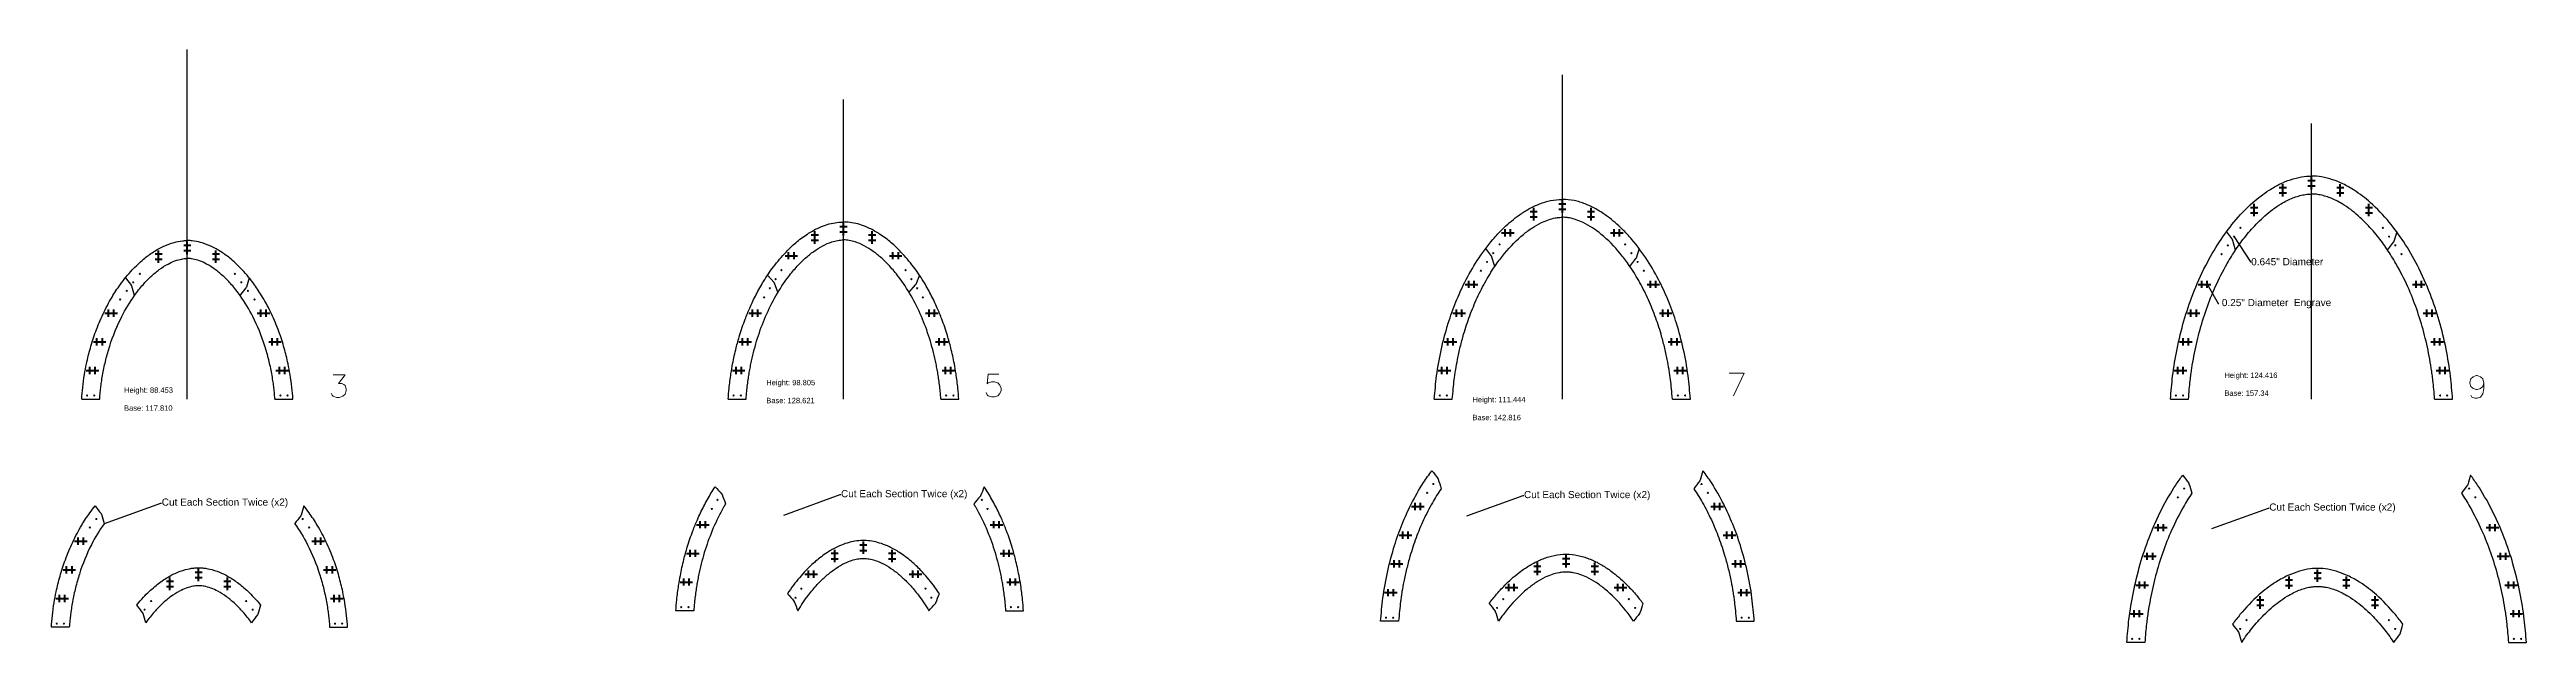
# Model space of a CAD drawing. Header units: inches. Extents: x -241 to 10140, y -1696 to 865.
# Drawn here: x 410 to 1792, y -1476 to -1146 of the extents above; entities that cross this region are included whole.
import ezdxf
from ezdxf import colors
from ezdxf.entities.mleader import LeaderData, LeaderLine
from ezdxf.math import Vec2, Vec3

# ---------------------------------------------------------------- set-up
doc = ezdxf.new("R2010")
doc.units = ezdxf.units.IN
doc.header["$MEASUREMENT"] = 0
doc.header["$PDMODE"] = 2
doc.header["$PDSIZE"] = 2
for name, color, linetype, lineweight in [('Annotation', 7, 'Continuous', 9), ('Drilling', 3, 'Continuous', 13), ('Engrave', 4, 'Continuous', 50)]:
    doc.layers.add(name, color=color, linetype=linetype, lineweight=lineweight)
doc.styles.get("Standard").update_dxf_attribs({"font": 'Arial.ttf'})

msp = doc.modelspace()

# ---------------------------------------------------------------- texts
at = {"layer": 'Annotation', "char_height": 3, "attachment_point": 1}
for s, insert in [('Height: 124.416\\P \\PBase: 157.34', (1623.16942, -1325.77344)), ('Height: 88.453\\P \\PBase: 117.810', (451.88876, -1334.08566)), ('Height: 98.805\\P \\PBase: 128.621', (810.02333, -1329.86633)), ('Height: 111.444\\P \\PBase: 142.816', (1203.82944, -1339.34704))]:
    msp.add_mtext_dynamic_manual_height_columns(s, width=45.2101633, gutter_width=1, heights=[0], dxfattribs=dict(at, insert=insert))

# ---------------------------------------------------------------- blocks, each defined once
blk = doc.blocks.new('*U1381')
at = {"layer": 'Engrave'}
blk.add_point((0, 0), dxfattribs=at)
blk = doc.blocks.new('*U1382')
at = {"layer": 'Engrave', "color": 0, "linetype": 'ByBlock', "lineweight": -2, "transparency": 16777216}
for p in [(0, 0), (3, 0)]:
    blk.add_blockref('*U1381', p, dxfattribs=at)
blk = doc.blocks.new('*U1394')
at = {"layer": 'Engrave'}
blk.add_point((0, 0), dxfattribs=at)
blk = doc.blocks.new('*U1395')
at = {"layer": 'Engrave', "color": 0, "linetype": 'ByBlock', "lineweight": -2, "transparency": 16777216}
for p in [(0, 0), (3, 0)]:
    blk.add_blockref('*U1394', p, dxfattribs=at)
blk = doc.blocks.new('*U1396')
at = {"layer": 'Engrave'}
blk.add_point((0, 0), dxfattribs=at)
blk = doc.blocks.new('*U1397')
at = {"layer": 'Engrave', "color": 0, "linetype": 'ByBlock', "lineweight": -2, "transparency": 16777216}
for p in [(0, 0), (3, 0)]:
    blk.add_blockref('*U1396', p, dxfattribs=at)
blk = doc.blocks.new('*U1398')
at = {"layer": 'Engrave'}
blk.add_point((0, 0), dxfattribs=at)
blk = doc.blocks.new('*U1399')
at = {"layer": 'Engrave', "color": 0, "linetype": 'ByBlock', "lineweight": -2, "transparency": 16777216}
for p in [(0, 0), (3, 0)]:
    blk.add_blockref('*U1398', p, dxfattribs=at)
blk = doc.blocks.new('*U1400')
at = {"layer": 'Engrave'}
blk.add_point((0, 0), dxfattribs=at)
blk = doc.blocks.new('*U1401')
at = {"layer": 'Engrave', "color": 0, "linetype": 'ByBlock', "lineweight": -2, "transparency": 16777216}
for p in [(0, 0), (3, 0)]:
    blk.add_blockref('*U1400', p, dxfattribs=at)
blk = doc.blocks.new('*U1410')
at = {"layer": 'Engrave'}
blk.add_point((0, 0), dxfattribs=at)
blk = doc.blocks.new('*U1411')
at = {"layer": 'Engrave', "color": 0, "linetype": 'ByBlock', "lineweight": -2, "transparency": 16777216}
for p in [(0, 0), (3, 0)]:
    blk.add_blockref('*U1410', p, dxfattribs=at)
blk = doc.blocks.new('*U1402')
at = {"layer": 'Engrave'}
blk.add_point((0, 0), dxfattribs=at)
blk = doc.blocks.new('*U1403')
at = {"layer": 'Engrave', "color": 0, "linetype": 'ByBlock', "lineweight": -2, "transparency": 16777216}
for p in [(0, 0), (3, 0)]:
    blk.add_blockref('*U1402', p, dxfattribs=at)
blk = doc.blocks.new('*U1404')
at = {"layer": 'Engrave'}
blk.add_point((0, 0), dxfattribs=at)
blk = doc.blocks.new('*U1405')
at = {"layer": 'Engrave', "color": 0, "linetype": 'ByBlock', "lineweight": -2, "transparency": 16777216}
for p in [(0, 0), (3, 0)]:
    blk.add_blockref('*U1404', p, dxfattribs=at)
blk = doc.blocks.new('*U1406')
at = {"layer": 'Engrave'}
blk.add_point((0, 0), dxfattribs=at)
blk = doc.blocks.new('*U1407')
at = {"layer": 'Engrave', "color": 0, "linetype": 'ByBlock', "lineweight": -2, "transparency": 16777216}
for p in [(0, 0), (3, 0)]:
    blk.add_blockref('*U1406', p, dxfattribs=at)
blk = doc.blocks.new('*U1408')
at = {"layer": 'Engrave'}
blk.add_point((0, 0), dxfattribs=at)
blk = doc.blocks.new('*U1409')
at = {"layer": 'Engrave', "color": 0, "linetype": 'ByBlock', "lineweight": -2, "transparency": 16777216}
for p in [(0, 0), (3, 0)]:
    blk.add_blockref('*U1408', p, dxfattribs=at)
blk = doc.blocks.new('*U1486')
at = {"layer": 'Engrave'}
blk.add_point((0, 0), dxfattribs=at)
blk = doc.blocks.new('*U1487')
at = {"layer": 'Engrave', "color": 0, "linetype": 'ByBlock', "lineweight": -2, "transparency": 16777216}
for p in [(0, 0), (3, 0)]:
    blk.add_blockref('*U1486', p, dxfattribs=at)
blk = doc.blocks.new('*U1488')
at = {"layer": 'Engrave'}
blk.add_point((0, 0), dxfattribs=at)
blk = doc.blocks.new('*U1489')
at = {"layer": 'Engrave', "color": 0, "linetype": 'ByBlock', "lineweight": -2, "transparency": 16777216}
for p in [(0, 0), (3, 0)]:
    blk.add_blockref('*U1488', p, dxfattribs=at)
blk = doc.blocks.new('*U1490')
at = {"layer": 'Engrave'}
blk.add_point((0, 0), dxfattribs=at)
blk = doc.blocks.new('*U1491')
at = {"layer": 'Engrave', "color": 0, "linetype": 'ByBlock', "lineweight": -2, "transparency": 16777216}
for p in [(0, 0), (3, 0)]:
    blk.add_blockref('*U1490', p, dxfattribs=at)
blk = doc.blocks.new('*U1492')
at = {"layer": 'Engrave'}
blk.add_point((0, 0), dxfattribs=at)
blk = doc.blocks.new('*U1493')
at = {"layer": 'Engrave', "color": 0, "linetype": 'ByBlock', "lineweight": -2, "transparency": 16777216}
for p in [(0, 0), (3, 0)]:
    blk.add_blockref('*U1492', p, dxfattribs=at)
blk = doc.blocks.new('*U1494')
at = {"layer": 'Engrave'}
blk.add_point((0, 0), dxfattribs=at)
blk = doc.blocks.new('*U1495')
at = {"layer": 'Engrave', "color": 0, "linetype": 'ByBlock', "lineweight": -2, "transparency": 16777216}
for p in [(0, 0), (3, 0)]:
    blk.add_blockref('*U1494', p, dxfattribs=at)
blk = doc.blocks.new('*U1498')
at = {"layer": 'Engrave'}
blk.add_point((0, 0), dxfattribs=at)
blk = doc.blocks.new('*U1499')
at = {"layer": 'Engrave', "color": 0, "linetype": 'ByBlock', "lineweight": -2, "transparency": 16777216}
for p in [(0, 0), (3, 0)]:
    blk.add_blockref('*U1498', p, dxfattribs=at)
blk = doc.blocks.new('*U1496')
at = {"layer": 'Engrave'}
blk.add_point((0, 0), dxfattribs=at)
blk = doc.blocks.new('*U1497')
at = {"layer": 'Engrave', "color": 0, "linetype": 'ByBlock', "lineweight": -2, "transparency": 16777216}
for p in [(0, 0), (3, 0)]:
    blk.add_blockref('*U1496', p, dxfattribs=at)
blk = doc.blocks.new('*U1500')
at = {"layer": 'Engrave'}
blk.add_point((0, 0), dxfattribs=at)
blk = doc.blocks.new('*U1501')
at = {"layer": 'Engrave', "color": 0, "linetype": 'ByBlock', "lineweight": -2, "transparency": 16777216}
for p in [(0, 0), (3, 0)]:
    blk.add_blockref('*U1500', p, dxfattribs=at)
blk = doc.blocks.new('*U1502')
at = {"layer": 'Engrave'}
blk.add_point((0, 0), dxfattribs=at)
blk = doc.blocks.new('*U1503')
at = {"layer": 'Engrave', "color": 0, "linetype": 'ByBlock', "lineweight": -2, "transparency": 16777216}
for p in [(0, 0), (3, 0)]:
    blk.add_blockref('*U1502', p, dxfattribs=at)
blk = doc.blocks.new('*U1504')
at = {"layer": 'Engrave'}
blk.add_point((0, 0), dxfattribs=at)
blk = doc.blocks.new('*U1505')
at = {"layer": 'Engrave', "color": 0, "linetype": 'ByBlock', "lineweight": -2, "transparency": 16777216}
for p in [(0, 0), (3, 0)]:
    blk.add_blockref('*U1504', p, dxfattribs=at)
blk = doc.blocks.new('*U1379')
at = {"layer": 'Engrave'}
blk.add_point((0, 0), dxfattribs=at)
blk = doc.blocks.new('*U1380')
at = {"layer": 'Engrave', "color": 0, "linetype": 'ByBlock', "lineweight": -2, "transparency": 16777216}
for p in [(0, 0), (3, 0)]:
    blk.add_blockref('*U1379', p, dxfattribs=at)
blk = doc.blocks.new('*U1383')
at = {"layer": 'Engrave'}
blk.add_point((0, 0), dxfattribs=at)
blk = doc.blocks.new('*U1384')
at = {"layer": 'Engrave', "color": 0, "linetype": 'ByBlock', "lineweight": -2, "transparency": 16777216}
for p in [(0, 0), (3, 0)]:
    blk.add_blockref('*U1383', p, dxfattribs=at)
blk = doc.blocks.new('*U1385')
at = {"layer": 'Engrave'}
blk.add_point((0, 0), dxfattribs=at)
blk = doc.blocks.new('*U1386')
at = {"layer": 'Engrave', "color": 0, "linetype": 'ByBlock', "lineweight": -2, "transparency": 16777216}
for p in [(0, 0), (3, 0)]:
    blk.add_blockref('*U1385', p, dxfattribs=at)
blk = doc.blocks.new('*U1387')
at = {"layer": 'Engrave'}
blk.add_point((0, 0), dxfattribs=at)
blk = doc.blocks.new('*U1388')
at = {"layer": 'Engrave', "color": 0, "linetype": 'ByBlock', "lineweight": -2, "transparency": 16777216}
for p in [(0, 0), (3, 0)]:
    blk.add_blockref('*U1387', p, dxfattribs=at)
blk = doc.blocks.new('*U1389')
at = {"layer": 'Engrave'}
blk.add_point((0, 0), dxfattribs=at)
blk = doc.blocks.new('*U1390')
at = {"layer": 'Engrave', "color": 0, "linetype": 'ByBlock', "lineweight": -2, "transparency": 16777216}
for p in [(0, 0), (3, 0)]:
    blk.add_blockref('*U1389', p, dxfattribs=at)
blk = doc.blocks.new('*U1391')
at = {"layer": 'Engrave'}
blk.add_point((0, 0), dxfattribs=at)
blk = doc.blocks.new('*U1392')
at = {"layer": 'Engrave', "color": 0, "linetype": 'ByBlock', "lineweight": -2, "transparency": 16777216}
for p in [(0, 0), (3, 0)]:
    blk.add_blockref('*U1391', p, dxfattribs=at)
blk = doc.blocks.new('*U1414')
at = {"layer": 'Engrave'}
blk.add_point((0, 0), dxfattribs=at)
blk = doc.blocks.new('*U1415')
at = {"layer": 'Engrave', "color": 0, "linetype": 'ByBlock', "lineweight": -2, "transparency": 16777216}
for p in [(0, 0), (3, 0)]:
    blk.add_blockref('*U1414', p, dxfattribs=at)
blk = doc.blocks.new('*U1416')
at = {"layer": 'Engrave'}
blk.add_point((0, 0), dxfattribs=at)
blk = doc.blocks.new('*U1417')
at = {"layer": 'Engrave', "color": 0, "linetype": 'ByBlock', "lineweight": -2, "transparency": 16777216}
for p in [(0, 0), (3, 0)]:
    blk.add_blockref('*U1416', p, dxfattribs=at)
blk = doc.blocks.new('*U1418')
at = {"layer": 'Engrave'}
blk.add_point((0, 0), dxfattribs=at)
blk = doc.blocks.new('*U1419')
at = {"layer": 'Engrave', "color": 0, "linetype": 'ByBlock', "lineweight": -2, "transparency": 16777216}
for p in [(0, 0), (3, 0)]:
    blk.add_blockref('*U1418', p, dxfattribs=at)
blk = doc.blocks.new('*U1420')
at = {"layer": 'Engrave'}
blk.add_point((0, 0), dxfattribs=at)
blk = doc.blocks.new('*U1421')
at = {"layer": 'Engrave', "color": 0, "linetype": 'ByBlock', "lineweight": -2, "transparency": 16777216}
for p in [(0, 0), (3, 0)]:
    blk.add_blockref('*U1420', p, dxfattribs=at)
blk = doc.blocks.new('*U1422')
at = {"layer": 'Engrave'}
blk.add_point((0, 0), dxfattribs=at)
blk = doc.blocks.new('*U1423')
at = {"layer": 'Engrave', "color": 0, "linetype": 'ByBlock', "lineweight": -2, "transparency": 16777216}
for p in [(0, 0), (3, 0)]:
    blk.add_blockref('*U1422', p, dxfattribs=at)
blk = doc.blocks.new('*U1412')
at = {"layer": 'Engrave'}
blk.add_point((0, 0), dxfattribs=at)
blk = doc.blocks.new('*U1413')
at = {"layer": 'Engrave', "color": 0, "linetype": 'ByBlock', "lineweight": -2, "transparency": 16777216}
for p in [(0, 0), (3, 0)]:
    blk.add_blockref('*U1412', p, dxfattribs=at)
blk = doc.blocks.new('*U1462')
at = {"layer": 'Engrave'}
blk.add_point((0, 0), dxfattribs=at)
blk = doc.blocks.new('*U1463')
at = {"layer": 'Engrave', "color": 0, "linetype": 'ByBlock', "lineweight": -2, "transparency": 16777216}
for p in [(0, 0), (3, 0)]:
    blk.add_blockref('*U1462', p, dxfattribs=at)
blk = doc.blocks.new('*U1464')
at = {"layer": 'Engrave'}
blk.add_point((0, 0), dxfattribs=at)
blk = doc.blocks.new('*U1465')
at = {"layer": 'Engrave', "color": 0, "linetype": 'ByBlock', "lineweight": -2, "transparency": 16777216}
for p in [(0, 0), (3, 0)]:
    blk.add_blockref('*U1464', p, dxfattribs=at)
blk = doc.blocks.new('*U1466')
at = {"layer": 'Engrave'}
blk.add_point((0, 0), dxfattribs=at)
blk = doc.blocks.new('*U1467')
at = {"layer": 'Engrave', "color": 0, "linetype": 'ByBlock', "lineweight": -2, "transparency": 16777216}
for p in [(0, 0), (3, 0)]:
    blk.add_blockref('*U1466', p, dxfattribs=at)
blk = doc.blocks.new('*U1468')
at = {"layer": 'Engrave'}
blk.add_point((0, 0), dxfattribs=at)
blk = doc.blocks.new('*U1469')
at = {"layer": 'Engrave', "color": 0, "linetype": 'ByBlock', "lineweight": -2, "transparency": 16777216}
for p in [(0, 0), (3, 0)]:
    blk.add_blockref('*U1468', p, dxfattribs=at)
blk = doc.blocks.new('*U1470')
at = {"layer": 'Engrave'}
blk.add_point((0, 0), dxfattribs=at)
blk = doc.blocks.new('*U1471')
at = {"layer": 'Engrave', "color": 0, "linetype": 'ByBlock', "lineweight": -2, "transparency": 16777216}
for p in [(0, 0), (3, 0)]:
    blk.add_blockref('*U1470', p, dxfattribs=at)
blk = doc.blocks.new('*U1472')
at = {"layer": 'Engrave'}
blk.add_point((0, 0), dxfattribs=at)
blk = doc.blocks.new('*U1473')
at = {"layer": 'Engrave', "color": 0, "linetype": 'ByBlock', "lineweight": -2, "transparency": 16777216}
for p in [(0, 0), (3, 0)]:
    blk.add_blockref('*U1472', p, dxfattribs=at)
blk = doc.blocks.new('*U1476')
at = {"layer": 'Engrave'}
blk.add_point((0, 0), dxfattribs=at)
blk = doc.blocks.new('*U1477')
at = {"layer": 'Engrave', "color": 0, "linetype": 'ByBlock', "lineweight": -2, "transparency": 16777216}
for p in [(0, 0), (3, 0)]:
    blk.add_blockref('*U1476', p, dxfattribs=at)
blk = doc.blocks.new('*U1478')
at = {"layer": 'Engrave'}
blk.add_point((0, 0), dxfattribs=at)
blk = doc.blocks.new('*U1479')
at = {"layer": 'Engrave', "color": 0, "linetype": 'ByBlock', "lineweight": -2, "transparency": 16777216}
for p in [(0, 0), (3, 0)]:
    blk.add_blockref('*U1478', p, dxfattribs=at)
blk = doc.blocks.new('*U1474')
at = {"layer": 'Engrave'}
blk.add_point((0, 0), dxfattribs=at)
blk = doc.blocks.new('*U1475')
at = {"layer": 'Engrave', "color": 0, "linetype": 'ByBlock', "lineweight": -2, "transparency": 16777216}
for p in [(0, 0), (3, 0)]:
    blk.add_blockref('*U1474', p, dxfattribs=at)
blk = doc.blocks.new('*U1480')
at = {"layer": 'Engrave'}
blk.add_point((0, 0), dxfattribs=at)
blk = doc.blocks.new('*U1481')
at = {"layer": 'Engrave', "color": 0, "linetype": 'ByBlock', "lineweight": -2, "transparency": 16777216}
for p in [(0, 0), (3, 0)]:
    blk.add_blockref('*U1480', p, dxfattribs=at)
blk = doc.blocks.new('*U1482')
at = {"layer": 'Engrave'}
blk.add_point((0, 0), dxfattribs=at)
blk = doc.blocks.new('*U1483')
at = {"layer": 'Engrave', "color": 0, "linetype": 'ByBlock', "lineweight": -2, "transparency": 16777216}
for p in [(0, 0), (3, 0)]:
    blk.add_blockref('*U1482', p, dxfattribs=at)
blk = doc.blocks.new('*U1484')
at = {"layer": 'Engrave'}
blk.add_point((0, 0), dxfattribs=at)
blk = doc.blocks.new('*U1485')
at = {"layer": 'Engrave', "color": 0, "linetype": 'ByBlock', "lineweight": -2, "transparency": 16777216}
for p in [(0, 0), (3, 0)]:
    blk.add_blockref('*U1484', p, dxfattribs=at)
blk = doc.blocks.new('*U1365')
at = {"layer": 'Engrave'}
blk.add_point((0, 0), dxfattribs=at)
blk = doc.blocks.new('*U1366')
at = {"layer": 'Engrave', "color": 0, "linetype": 'ByBlock', "lineweight": -2, "transparency": 16777216}
for p in [(0, 0), (3, 0)]:
    blk.add_blockref('*U1365', p, dxfattribs=at)
blk = doc.blocks.new('*U1367')
at = {"layer": 'Engrave'}
blk.add_point((0, 0), dxfattribs=at)
blk = doc.blocks.new('*U1368')
at = {"layer": 'Engrave', "color": 0, "linetype": 'ByBlock', "lineweight": -2, "transparency": 16777216}
for p in [(0, 0), (3, 0)]:
    blk.add_blockref('*U1367', p, dxfattribs=at)
blk = doc.blocks.new('*U1369')
at = {"layer": 'Engrave'}
blk.add_point((0, 0), dxfattribs=at)
blk = doc.blocks.new('*U1370')
at = {"layer": 'Engrave', "color": 0, "linetype": 'ByBlock', "lineweight": -2, "transparency": 16777216}
for p in [(0, 0), (3, 0)]:
    blk.add_blockref('*U1369', p, dxfattribs=at)
blk = doc.blocks.new('*U1371')
at = {"layer": 'Engrave'}
blk.add_point((0, 0), dxfattribs=at)
blk = doc.blocks.new('*U1372')
at = {"layer": 'Engrave', "color": 0, "linetype": 'ByBlock', "lineweight": -2, "transparency": 16777216}
for p in [(0, 0), (3, 0)]:
    blk.add_blockref('*U1371', p, dxfattribs=at)
blk = doc.blocks.new('*U1373')
at = {"layer": 'Engrave'}
blk.add_point((0, 0), dxfattribs=at)
blk = doc.blocks.new('*U1374')
at = {"layer": 'Engrave', "color": 0, "linetype": 'ByBlock', "lineweight": -2, "transparency": 16777216}
for p in [(0, 0), (3, 0)]:
    blk.add_blockref('*U1373', p, dxfattribs=at)
blk = doc.blocks.new('*U1375')
at = {"layer": 'Engrave'}
blk.add_point((0, 0), dxfattribs=at)
blk = doc.blocks.new('*U1376')
at = {"layer": 'Engrave', "color": 0, "linetype": 'ByBlock', "lineweight": -2, "transparency": 16777216}
for p in [(0, 0), (3, 0)]:
    blk.add_blockref('*U1375', p, dxfattribs=at)
blk = doc.blocks.new('*U1377')
at = {"layer": 'Engrave'}
blk.add_point((0, 0), dxfattribs=at)
blk = doc.blocks.new('*U1378')
at = {"layer": 'Engrave', "color": 0, "linetype": 'ByBlock', "lineweight": -2, "transparency": 16777216}
for p in [(0, 0), (3, 0)]:
    blk.add_blockref('*U1377', p, dxfattribs=at)
blk = doc.blocks.new('*U1424')
at = {"layer": 'Engrave'}
blk.add_point((0, 0), dxfattribs=at)
blk = doc.blocks.new('*U1425')
at = {"layer": 'Engrave', "color": 0, "linetype": 'ByBlock', "lineweight": -2, "transparency": 16777216}
for p in [(0, 0), (3, 0)]:
    blk.add_blockref('*U1424', p, dxfattribs=at)
blk = doc.blocks.new('*U1426')
at = {"layer": 'Engrave'}
blk.add_point((0, 0), dxfattribs=at)
blk = doc.blocks.new('*U1427')
at = {"layer": 'Engrave', "color": 0, "linetype": 'ByBlock', "lineweight": -2, "transparency": 16777216}
for p in [(0, 0), (3, 0)]:
    blk.add_blockref('*U1426', p, dxfattribs=at)
blk = doc.blocks.new('*U1428')
at = {"layer": 'Engrave'}
blk.add_point((0, 0), dxfattribs=at)
blk = doc.blocks.new('*U1429')
at = {"layer": 'Engrave', "color": 0, "linetype": 'ByBlock', "lineweight": -2, "transparency": 16777216}
for p in [(0, 0), (3, 0)]:
    blk.add_blockref('*U1428', p, dxfattribs=at)
blk = doc.blocks.new('*U1430')
at = {"layer": 'Engrave'}
blk.add_point((0, 0), dxfattribs=at)
blk = doc.blocks.new('*U1431')
at = {"layer": 'Engrave', "color": 0, "linetype": 'ByBlock', "lineweight": -2, "transparency": 16777216}
for p in [(0, 0), (3, 0)]:
    blk.add_blockref('*U1430', p, dxfattribs=at)
blk = doc.blocks.new('*U1432')
at = {"layer": 'Engrave'}
blk.add_point((0, 0), dxfattribs=at)
blk = doc.blocks.new('*U1433')
at = {"layer": 'Engrave', "color": 0, "linetype": 'ByBlock', "lineweight": -2, "transparency": 16777216}
for p in [(0, 0), (3, 0)]:
    blk.add_blockref('*U1432', p, dxfattribs=at)
blk = doc.blocks.new('*U1434')
at = {"layer": 'Engrave'}
blk.add_point((0, 0), dxfattribs=at)
blk = doc.blocks.new('*U1435')
at = {"layer": 'Engrave', "color": 0, "linetype": 'ByBlock', "lineweight": -2, "transparency": 16777216}
for p in [(0, 0), (3, 0)]:
    blk.add_blockref('*U1434', p, dxfattribs=at)
blk = doc.blocks.new('*U1436')
at = {"layer": 'Engrave'}
blk.add_point((0, 0), dxfattribs=at)
blk = doc.blocks.new('*U1437')
at = {"layer": 'Engrave', "color": 0, "linetype": 'ByBlock', "lineweight": -2, "transparency": 16777216}
for p in [(0, 0), (3, 0)]:
    blk.add_blockref('*U1436', p, dxfattribs=at)
blk = doc.blocks.new('*U1438')
at = {"layer": 'Engrave'}
blk.add_point((0, 0), dxfattribs=at)
blk = doc.blocks.new('*U1439')
at = {"layer": 'Engrave', "color": 0, "linetype": 'ByBlock', "lineweight": -2, "transparency": 16777216}
for p in [(0, 0), (3, 0)]:
    blk.add_blockref('*U1438', p, dxfattribs=at)
blk = doc.blocks.new('*U1440')
at = {"layer": 'Engrave'}
blk.add_point((0, 0), dxfattribs=at)
blk = doc.blocks.new('*U1441')
at = {"layer": 'Engrave', "color": 0, "linetype": 'ByBlock', "lineweight": -2, "transparency": 16777216}
for p in [(0, 0), (3, 0)]:
    blk.add_blockref('*U1440', p, dxfattribs=at)
blk = doc.blocks.new('*U1442')
at = {"layer": 'Engrave'}
blk.add_point((0, 0), dxfattribs=at)
blk = doc.blocks.new('*U1443')
at = {"layer": 'Engrave', "color": 0, "linetype": 'ByBlock', "lineweight": -2, "transparency": 16777216}
for p in [(0, 0), (3, 0)]:
    blk.add_blockref('*U1442', p, dxfattribs=at)
blk = doc.blocks.new('*U1444')
at = {"layer": 'Engrave'}
blk.add_point((0, 0), dxfattribs=at)
blk = doc.blocks.new('*U1445')
at = {"layer": 'Engrave', "color": 0, "linetype": 'ByBlock', "lineweight": -2, "transparency": 16777216}
for p in [(0, 0), (3, 0)]:
    blk.add_blockref('*U1444', p, dxfattribs=at)
blk = doc.blocks.new('*U1446')
at = {"layer": 'Engrave'}
blk.add_point((0, 0), dxfattribs=at)
blk = doc.blocks.new('*U1447')
at = {"layer": 'Engrave', "color": 0, "linetype": 'ByBlock', "lineweight": -2, "transparency": 16777216}
for p in [(0, 0), (3, 0)]:
    blk.add_blockref('*U1446', p, dxfattribs=at)
blk = doc.blocks.new('*U1448')
at = {"layer": 'Engrave'}
blk.add_point((0, 0), dxfattribs=at)
blk = doc.blocks.new('*U1449')
at = {"layer": 'Engrave', "color": 0, "linetype": 'ByBlock', "lineweight": -2, "transparency": 16777216}
for p in [(0, 0), (3, 0)]:
    blk.add_blockref('*U1448', p, dxfattribs=at)
blk = doc.blocks.new('*U1450')
at = {"layer": 'Engrave'}
blk.add_point((0, 0), dxfattribs=at)
blk = doc.blocks.new('*U1451')
at = {"layer": 'Engrave', "color": 0, "linetype": 'ByBlock', "lineweight": -2, "transparency": 16777216}
for p in [(0, 0), (3, 0)]:
    blk.add_blockref('*U1450', p, dxfattribs=at)
blk = doc.blocks.new('*U1452')
at = {"layer": 'Engrave'}
blk.add_point((0, 0), dxfattribs=at)
blk = doc.blocks.new('*U1453')
at = {"layer": 'Engrave', "color": 0, "linetype": 'ByBlock', "lineweight": -2, "transparency": 16777216}
for p in [(0, 0), (3, 0)]:
    blk.add_blockref('*U1452', p, dxfattribs=at)
blk = doc.blocks.new('*U1454')
at = {"layer": 'Engrave'}
blk.add_point((0, 0), dxfattribs=at)
blk = doc.blocks.new('*U1455')
at = {"layer": 'Engrave', "color": 0, "linetype": 'ByBlock', "lineweight": -2, "transparency": 16777216}
for p in [(0, 0), (3, 0)]:
    blk.add_blockref('*U1454', p, dxfattribs=at)
blk = doc.blocks.new('*U1456')
at = {"layer": 'Engrave'}
blk.add_point((0, 0), dxfattribs=at)
blk = doc.blocks.new('*U1457')
at = {"layer": 'Engrave', "color": 0, "linetype": 'ByBlock', "lineweight": -2, "transparency": 16777216}
for p in [(0, 0), (3, 0)]:
    blk.add_blockref('*U1456', p, dxfattribs=at)
blk = doc.blocks.new('*U1458')
at = {"layer": 'Engrave'}
blk.add_point((0, 0), dxfattribs=at)
blk = doc.blocks.new('*U1459')
at = {"layer": 'Engrave', "color": 0, "linetype": 'ByBlock', "lineweight": -2, "transparency": 16777216}
for p in [(0, 0), (3, 0)]:
    blk.add_blockref('*U1458', p, dxfattribs=at)
blk = doc.blocks.new('*U1460')
at = {"layer": 'Engrave'}
blk.add_point((0, 0), dxfattribs=at)
blk = doc.blocks.new('*U1461')
at = {"layer": 'Engrave', "color": 0, "linetype": 'ByBlock', "lineweight": -2, "transparency": 16777216}
for p in [(0, 0), (3, 0)]:
    blk.add_blockref('*U1460', p, dxfattribs=at)
blk = doc.blocks.new('*U518')
at = {"layer": 'Engrave'}
blk.add_point((0, 0), dxfattribs=at)
blk = doc.blocks.new('*U519')
at = {"layer": 'Engrave', "color": 0, "linetype": 'ByBlock', "lineweight": -2, "transparency": 16777216}
for p in [(0, 0), (3, 0)]:
    blk.add_blockref('*U518', p, dxfattribs=at)
blk = doc.blocks.new('*U1315')
at = {"layer": 'Engrave'}
blk.add_point((0, 0), dxfattribs=at)
blk = doc.blocks.new('*U1316')
at = {"layer": 'Engrave', "color": 0, "linetype": 'ByBlock', "lineweight": -2, "transparency": 16777216}
for p in [(0, 0), (3, 0)]:
    blk.add_blockref('*U1315', p, dxfattribs=at)
blk = doc.blocks.new('*U1317')
at = {"layer": 'Engrave'}
blk.add_point((0, 0), dxfattribs=at)
blk = doc.blocks.new('*U1318')
at = {"layer": 'Engrave', "color": 0, "linetype": 'ByBlock', "lineweight": -2, "transparency": 16777216}
for p in [(0, 0), (3, 0)]:
    blk.add_blockref('*U1317', p, dxfattribs=at)
blk = doc.blocks.new('*U1319')
at = {"layer": 'Engrave'}
blk.add_point((0, 0), dxfattribs=at)
blk = doc.blocks.new('*U1320')
at = {"layer": 'Engrave', "color": 0, "linetype": 'ByBlock', "lineweight": -2, "transparency": 16777216}
for p in [(0, 0), (3, 0)]:
    blk.add_blockref('*U1319', p, dxfattribs=at)
blk = doc.blocks.new('*U1321')
at = {"layer": 'Engrave'}
blk.add_point((0, 0), dxfattribs=at)
blk = doc.blocks.new('*U1322')
at = {"layer": 'Engrave', "color": 0, "linetype": 'ByBlock', "lineweight": -2, "transparency": 16777216}
for p in [(0, 0), (3, 0)]:
    blk.add_blockref('*U1321', p, dxfattribs=at)
blk = doc.blocks.new('*U1323')
at = {"layer": 'Engrave'}
blk.add_point((0, 0), dxfattribs=at)
blk = doc.blocks.new('*U1324')
at = {"layer": 'Engrave', "color": 0, "linetype": 'ByBlock', "lineweight": -2, "transparency": 16777216}
for p in [(0, 0), (3, 0)]:
    blk.add_blockref('*U1323', p, dxfattribs=at)
blk = doc.blocks.new('*U1325')
at = {"layer": 'Engrave'}
blk.add_point((0, 0), dxfattribs=at)
blk = doc.blocks.new('*U1326')
at = {"layer": 'Engrave', "color": 0, "linetype": 'ByBlock', "lineweight": -2, "transparency": 16777216}
for p in [(0, 0), (3, 0)]:
    blk.add_blockref('*U1325', p, dxfattribs=at)
blk = doc.blocks.new('*U1327')
at = {"layer": 'Engrave'}
blk.add_point((0, 0), dxfattribs=at)
blk = doc.blocks.new('*U1328')
at = {"layer": 'Engrave', "color": 0, "linetype": 'ByBlock', "lineweight": -2, "transparency": 16777216}
for p in [(0, 0), (3, 0)]:
    blk.add_blockref('*U1327', p, dxfattribs=at)
blk = doc.blocks.new('*U1329')
at = {"layer": 'Engrave'}
blk.add_point((0, 0), dxfattribs=at)
blk = doc.blocks.new('*U1330')
at = {"layer": 'Engrave', "color": 0, "linetype": 'ByBlock', "lineweight": -2, "transparency": 16777216}
for p in [(0, 0), (3, 0)]:
    blk.add_blockref('*U1329', p, dxfattribs=at)
blk = doc.blocks.new('*U1331')
at = {"layer": 'Engrave'}
blk.add_point((0, 0), dxfattribs=at)
blk = doc.blocks.new('*U1332')
at = {"layer": 'Engrave', "color": 0, "linetype": 'ByBlock', "lineweight": -2, "transparency": 16777216}
for p in [(0, 0), (3, 0)]:
    blk.add_blockref('*U1331', p, dxfattribs=at)
blk = doc.blocks.new('*U1333')
at = {"layer": 'Engrave'}
blk.add_point((0, 0), dxfattribs=at)
blk = doc.blocks.new('*U1334')
at = {"layer": 'Engrave', "color": 0, "linetype": 'ByBlock', "lineweight": -2, "transparency": 16777216}
for p in [(0, 0), (3, 0)]:
    blk.add_blockref('*U1333', p, dxfattribs=at)
blk = doc.blocks.new('*U1335')
at = {"layer": 'Engrave'}
blk.add_point((0, 0), dxfattribs=at)
blk = doc.blocks.new('*U1336')
at = {"layer": 'Engrave', "color": 0, "linetype": 'ByBlock', "lineweight": -2, "transparency": 16777216}
for p in [(0, 0), (3, 0)]:
    blk.add_blockref('*U1335', p, dxfattribs=at)
blk = doc.blocks.new('*U1337')
at = {"layer": 'Engrave'}
blk.add_point((0, 0), dxfattribs=at)
blk = doc.blocks.new('*U1338')
at = {"layer": 'Engrave', "color": 0, "linetype": 'ByBlock', "lineweight": -2, "transparency": 16777216}
for p in [(0, 0), (3, 0)]:
    blk.add_blockref('*U1337', p, dxfattribs=at)
blk = doc.blocks.new('*U1339')
at = {"layer": 'Engrave'}
blk.add_point((0, 0), dxfattribs=at)
blk = doc.blocks.new('*U1340')
at = {"layer": 'Engrave', "color": 0, "linetype": 'ByBlock', "lineweight": -2, "transparency": 16777216}
for p in [(0, 0), (3, 0)]:
    blk.add_blockref('*U1339', p, dxfattribs=at)
blk = doc.blocks.new('*U1341')
at = {"layer": 'Engrave'}
blk.add_point((0, 0), dxfattribs=at)
blk = doc.blocks.new('*U1342')
at = {"layer": 'Engrave', "color": 0, "linetype": 'ByBlock', "lineweight": -2, "transparency": 16777216}
for p in [(0, 0), (3, 0)]:
    blk.add_blockref('*U1341', p, dxfattribs=at)
blk = doc.blocks.new('*U1343')
at = {"layer": 'Engrave'}
blk.add_point((0, 0), dxfattribs=at)
blk = doc.blocks.new('*U1344')
at = {"layer": 'Engrave', "color": 0, "linetype": 'ByBlock', "lineweight": -2, "transparency": 16777216}
for p in [(0, 0), (3, 0)]:
    blk.add_blockref('*U1343', p, dxfattribs=at)
blk = doc.blocks.new('*U1345')
at = {"layer": 'Engrave'}
blk.add_point((0, 0), dxfattribs=at)
blk = doc.blocks.new('*U1346')
at = {"layer": 'Engrave', "color": 0, "linetype": 'ByBlock', "lineweight": -2, "transparency": 16777216}
for p in [(0, 0), (3, 0)]:
    blk.add_blockref('*U1345', p, dxfattribs=at)
blk = doc.blocks.new('*U1347')
at = {"layer": 'Engrave'}
blk.add_point((0, 0), dxfattribs=at)
blk = doc.blocks.new('*U1348')
at = {"layer": 'Engrave', "color": 0, "linetype": 'ByBlock', "lineweight": -2, "transparency": 16777216}
for p in [(0, 0), (3, 0)]:
    blk.add_blockref('*U1347', p, dxfattribs=at)
blk = doc.blocks.new('*U1349')
at = {"layer": 'Engrave'}
blk.add_point((0, 0), dxfattribs=at)
blk = doc.blocks.new('*U1350')
at = {"layer": 'Engrave', "color": 0, "linetype": 'ByBlock', "lineweight": -2, "transparency": 16777216}
for p in [(0, 0), (3, 0)]:
    blk.add_blockref('*U1349', p, dxfattribs=at)
blk = doc.blocks.new('*U1351')
at = {"layer": 'Engrave'}
blk.add_point((0, 0), dxfattribs=at)
blk = doc.blocks.new('*U1352')
at = {"layer": 'Engrave', "color": 0, "linetype": 'ByBlock', "lineweight": -2, "transparency": 16777216}
for p in [(0, 0), (3, 0)]:
    blk.add_blockref('*U1351', p, dxfattribs=at)
blk = doc.blocks.new('*U1353')
at = {"layer": 'Engrave'}
blk.add_point((0, 0), dxfattribs=at)
blk = doc.blocks.new('*U1354')
at = {"layer": 'Engrave', "color": 0, "linetype": 'ByBlock', "lineweight": -2, "transparency": 16777216}
for p in [(0, 0), (3, 0)]:
    blk.add_blockref('*U1353', p, dxfattribs=at)
blk = doc.blocks.new('*U1355')
at = {"layer": 'Engrave'}
blk.add_point((0, 0), dxfattribs=at)
blk = doc.blocks.new('*U1356')
at = {"layer": 'Engrave', "color": 0, "linetype": 'ByBlock', "lineweight": -2, "transparency": 16777216}
for p in [(0, 0), (3, 0)]:
    blk.add_blockref('*U1355', p, dxfattribs=at)
blk = doc.blocks.new('*U1357')
at = {"layer": 'Engrave'}
blk.add_point((0, 0), dxfattribs=at)
blk = doc.blocks.new('*U1358')
at = {"layer": 'Engrave', "color": 0, "linetype": 'ByBlock', "lineweight": -2, "transparency": 16777216}
for p in [(0, 0), (3, 0)]:
    blk.add_blockref('*U1357', p, dxfattribs=at)
blk = doc.blocks.new('*U1359')
at = {"layer": 'Engrave'}
blk.add_point((0, 0), dxfattribs=at)
blk = doc.blocks.new('*U1360')
at = {"layer": 'Engrave', "color": 0, "linetype": 'ByBlock', "lineweight": -2, "transparency": 16777216}
for p in [(0, 0), (3, 0)]:
    blk.add_blockref('*U1359', p, dxfattribs=at)
blk = doc.blocks.new('*U1361')
at = {"layer": 'Engrave'}
blk.add_point((0, 0), dxfattribs=at)
blk = doc.blocks.new('*U1362')
at = {"layer": 'Engrave', "color": 0, "linetype": 'ByBlock', "lineweight": -2, "transparency": 16777216}
for p in [(0, 0), (3, 0)]:
    blk.add_blockref('*U1361', p, dxfattribs=at)
blk = doc.blocks.new('*U1363')
at = {"layer": 'Engrave'}
blk.add_point((0, 0), dxfattribs=at)
blk = doc.blocks.new('*U1364')
at = {"layer": 'Engrave', "color": 0, "linetype": 'ByBlock', "lineweight": -2, "transparency": 16777216}
for p in [(0, 0), (3, 0)]:
    blk.add_blockref('*U1363', p, dxfattribs=at)

# ---------------------------------------------------------------- linework, layer by layer
for p, q in [((487.14354, -1340.6088), (487.14354, -1145.60964)), ((853.0852, -1340.6088), (853.0852, -1173.49275)), ((1671.78294, -1340.6088), (1671.78294, -1186.77507)), ((1211.17753, -1256.61171), (1214.52996, -1261.02354)), ((1296.77484, -1256.61171), (1295.1761, -1261.91708)), ((1624.25989, -1247.33956), (1627.62707, -1251.77997)), ((1629.40064, -1257.42885), (1627.78745, -1252.09472)), ((1714.16524, -1257.42885), (1717.53243, -1252.98843)), ((1719.30599, -1247.33956), (1717.6928, -1252.67368)), ((1216.28996, -1266.6454), (1214.69122, -1261.34003)), ((1291.66242, -1266.6454), (1295.01484, -1262.23357)), ((452.64973, -1272.91089), (455.9644, -1277.24965)), ((457.68979, -1282.80256), (456.12798, -1277.57068)), ((516.59728, -1282.80256), (519.91195, -1278.46381)), ((521.63734, -1272.91089), (520.07553, -1278.14277)), ((810.72348, -1271.48075), (814.37873, -1275.56279)), ((816.54402, -1280.979), (814.56634, -1275.86895)), ((889.62638, -1280.979), (893.28163, -1276.89697)), ((895.44692, -1271.48075), (893.46925, -1276.59081)), ((428.2385, -1340.6088), (438.27043, -1340.6088)), ((536.01665, -1340.6088), (546.04857, -1340.6088)), ((788.77468, -1340.6088), (798.80368, -1340.6088)), ((907.36672, -1340.6088), (917.39572, -1340.6088)), ((1593.11279, -1340.6088), (1603.14591, -1340.6088)), ((1740.41997, -1340.6088), (1750.45309, -1340.6088))]:
    msp.add_line(p, q)
at = {"transparency": 33554687}
for p, q in [((1253.97619, -1340.6088), (1253.97619, -1159.79582)), ((1182.56844, -1340.6088), (1192.60425, -1340.6088)), ((1315.34812, -1340.6088), (1325.38394, -1340.6088))]:
    msp.add_line(p, q, dxfattribs=at)
for points, knots in [([(1182.56844, -1340.6088), (1182.9356, -1336.27091), (1183.73564, -1326.8188), (1186.30385, -1312.65188), (1189.95652, -1298.87542), (1194.38884, -1286.4925), (1199.69893, -1274.73744), (1206.40691, -1262.94014), (1213.62658, -1253.14297), (1221.16256, -1244.98445), (1227.41842, -1239.54613), (1233.92919, -1235.17937), (1239.6168, -1232.22763), (1245.79604, -1230.04984), (1250.66667, -1229.25228), (1253.40998, -1229.16638), (1253.97619, -1229.16508)], [0, 0, 0, 0, 20.604663119, 44.896878825, 68.055117118, 88.0179882429, 107.1002875392, 129.0625054562, 152.1608917733, 164.5321916152, 181.6058405595, 191.2551777744, 201.5973542181, 211.8648468439, 222.14920081, 224.8249604968, 224.8249604968, 224.8249604968, 224.8249604968]), ([(1325.38394, -1340.6088), (1325.01678, -1336.27091), (1324.21674, -1326.8188), (1321.64853, -1312.65188), (1317.99586, -1298.87542), (1313.56354, -1286.4925), (1308.25344, -1274.73744), (1301.54547, -1262.94014), (1294.3258, -1253.14297), (1286.78982, -1244.98445), (1280.53396, -1239.54613), (1274.02318, -1235.17937), (1268.33558, -1232.22763), (1262.15634, -1230.04984), (1257.28571, -1229.25228), (1254.5424, -1229.16638), (1253.97619, -1229.16508)], [0, 0, 0, 0, 20.604663119, 44.896878825, 68.055117118, 88.0179882429, 107.1002875392, 129.0625054562, 152.1608917733, 164.5321916152, 181.6058405595, 191.2551777744, 201.5973542181, 211.8648468439, 222.14920081, 224.8249604968, 224.8249604968, 224.8249604968, 224.8249604968]), ([(1192.60425, -1340.6088), (1192.77161, -1338.63623), (1192.93901, -1336.69413), (1193.29126, -1333.04737), (1193.47312, -1331.3371), (1193.79569, -1328.72164), (1193.91915, -1327.79565), (1194.1856, -1325.93754), (1194.3281, -1325.00832), (1194.78234, -1322.22056), (1195.12086, -1320.36193), (1195.96503, -1316.1388), (1196.49092, -1313.77088), (1197.63541, -1309.07678), (1198.25585, -1306.74794), (1199.94556, -1300.94267), (1201.0828, -1297.49283), (1203.60875, -1290.69243), (1204.9957, -1287.34375), (1208.01975, -1280.79084), (1209.65789, -1277.58356), (1213.19147, -1271.36018), (1215.08915, -1268.34094), (1218.59842, -1263.33436), (1220.14655, -1261.29115), (1225.00401, -1255.39332), (1228.51123, -1251.78257), (1233.88286, -1247.37344), (1235.54147, -1246.14528), (1238.91294, -1243.94007), (1240.6309, -1242.96039), (1243.65081, -1241.5154), (1244.94777, -1240.98148), (1247.51103, -1240.11326), (1248.77815, -1239.77852), (1250.88553, -1239.38957), (1251.72985, -1239.28012), (1253.03977, -1239.18509), (1253.51375, -1239.16674), (1253.97619, -1239.16512)], [1.3382637951, 1.3382637951, 1.3382637951, 1.3382637951, 10.7488019573, 10.7488019573, 19.3102019855, 19.3102019855, 24.0618214639, 24.0618214639, 28.8134409423, 28.8134409423, 38.316679899, 38.316679899, 50.4181931859, 50.4181931859, 62.5197064727, 62.5197064727, 80.8614348928, 80.8614348928, 99.2031633129, 99.2031633129, 117.544891733, 117.544891733, 135.886620153, 135.886620153, 149.2276162467, 149.2276162467, 175.9096084342, 175.9096084342, 187.3274951164, 187.3274951164, 198.7453817985, 198.7453817985, 207.2230536668, 207.2230536668, 215.7007255351, 215.7007255351, 221.4527556279, 221.4527556279, 224.7700570462, 224.7700570462, 224.7700570462, 224.7700570462]), ([(1315.34812, -1340.6088), (1315.18076, -1338.63623), (1315.01336, -1336.69413), (1314.66111, -1333.04737), (1314.47926, -1331.3371), (1314.15669, -1328.72164), (1314.03322, -1327.79565), (1313.76677, -1325.93754), (1313.62428, -1325.00832), (1313.17003, -1322.22056), (1312.83152, -1320.36193), (1311.98735, -1316.1388), (1311.46145, -1313.77088), (1310.31697, -1309.07678), (1309.69653, -1306.74794), (1308.00681, -1300.94267), (1306.86957, -1297.49283), (1304.34363, -1290.69243), (1302.95668, -1287.34375), (1299.93263, -1280.79084), (1298.29449, -1277.58356), (1294.7609, -1271.36018), (1292.86323, -1268.34094), (1289.35396, -1263.33436), (1287.80583, -1261.29115), (1282.94837, -1255.39332), (1279.44115, -1251.78257), (1274.06951, -1247.37344), (1272.41091, -1246.14528), (1269.03944, -1243.94007), (1267.32148, -1242.96039), (1264.30157, -1241.5154), (1263.0046, -1240.98148), (1260.44135, -1240.11326), (1259.17423, -1239.77852), (1257.06684, -1239.38957), (1256.22252, -1239.28012), (1254.9126, -1239.18509), (1254.43863, -1239.16674), (1253.97619, -1239.16512)], [1.3382637951, 1.3382637951, 1.3382637951, 1.3382637951, 10.7488019573, 10.7488019573, 19.3102019855, 19.3102019855, 24.0618214639, 24.0618214639, 28.8134409423, 28.8134409423, 38.316679899, 38.316679899, 50.4181931859, 50.4181931859, 62.5197064727, 62.5197064727, 80.8614348928, 80.8614348928, 99.2031633129, 99.2031633129, 117.544891733, 117.544891733, 135.886620153, 135.886620153, 149.2276162467, 149.2276162467, 175.9096084342, 175.9096084342, 187.3274951164, 187.3274951164, 198.7453817985, 198.7453817985, 207.2230536668, 207.2230536668, 215.7007255351, 215.7007255351, 221.4527556279, 221.4527556279, 224.7700570462, 224.7700570462, 224.7700570462, 224.7700570462])]:
    msp.add_open_spline(points, degree=3, knots=knots, dxfattribs=at)
for points, knots in [([(1593.11279, -1340.6088), (1593.46111, -1336.32939), (1594.22384, -1326.95882), (1596.63236, -1312.31728), (1600.32794, -1297.07158), (1605.56201, -1281.41843), (1612.12697, -1266.65201), (1619.90403, -1253.2031), (1628.57335, -1241.3215), (1637.83752, -1231.56843), (1646.77583, -1224.66464), (1653.95504, -1220.58269), (1660.02879, -1218.06147), (1665.95683, -1216.56987), (1669.87515, -1216.17819), (1671.78294, -1216.19291)], [0, 0, 0, 0, 20.3234941656, 44.5021676358, 70.1671099616, 94.5237894489, 122.556892481, 146.5292790696, 167.9481133221, 192.0704625625, 209.9549804823, 221.2155569759, 231.0716215493, 241.0361889497, 249.9253329677, 249.9253329677, 249.9253329677, 249.9253329677]), ([(1603.14591, -1340.6088), (1603.29786, -1338.74568), (1603.44984, -1336.90649), (1603.76379, -1333.44956), (1603.92344, -1331.82729), (1604.22952, -1329.0871), (1604.36691, -1327.95922), (1604.66681, -1325.69571), (1604.82858, -1324.56383), (1605.34783, -1321.16832), (1605.73927, -1318.90485), (1606.59742, -1314.41906), (1607.06182, -1312.19726), (1608.06483, -1307.78375), (1608.60437, -1305.58918), (1610.34182, -1299.0474), (1611.6597, -1294.74121), (1614.63179, -1286.26135), (1616.28515, -1282.08819), (1620.10914, -1273.5376), (1622.31508, -1269.17447), (1626.27952, -1262.26773), (1627.91475, -1259.63293), (1631.36066, -1254.51839), (1633.1698, -1252.04246), (1637.20428, -1246.99734), (1639.45224, -1244.45394), (1643.10825, -1240.77433), (1644.43774, -1239.52066), (1647.16499, -1237.12567), (1648.55709, -1235.98956), (1651.53373, -1233.75871), (1653.12608, -1232.67713), (1655.867, -1231.02065), (1657.00096, -1230.39293), (1659.20423, -1229.29145), (1660.26821, -1228.81167), (1662.38594, -1227.97074), (1663.43676, -1227.61058), (1665.57467, -1226.99893), (1666.6555, -1226.74915), (1668.18688, -1226.47916), (1668.6374, -1226.41059), (1669.50781, -1226.3016), (1669.93019, -1226.26072), (1670.80559, -1226.20291), (1671.25664, -1226.18915), (1671.70575, -1226.19262), (1671.70706, -1226.19263), (1671.70837, -1226.19264), (1671.70967, -1226.19265), (1671.7341, -1226.19284), (1671.75852, -1226.19303), (1671.78294, -1226.19322)], [1.28666097, 1.28666097, 1.28666097, 1.28666097, 10.1676098954, 10.1676098954, 18.2126064717, 18.2126064717, 23.9412496268, 23.9412496268, 29.669892782, 29.669892782, 41.1271790923, 41.1271790923, 52.3934174123, 52.3934174123, 63.6596557324, 63.6596557324, 86.1921323725, 86.1921323725, 108.7246090126, 108.7246090126, 133.396367099, 133.396367099, 149.1855341313, 149.1855341313, 164.9747011636, 164.9747011636, 182.6828516385, 182.6828516385, 192.3919656178, 192.3919656178, 202.1010795971, 202.1010795971, 212.7544559503, 212.7544559503, 220.1433039238, 220.1433039238, 227.0021249494, 227.0021249494, 233.860945975, 233.860945975, 240.7197670005, 240.7197670005, 243.6765653993, 243.6765653993, 246.6333637981, 246.6333637981, 249.9253329677, 249.9253329677, 249.9253329677, 249.9349317852, 249.9349317852, 249.9349317852, 250.1139439199, 250.1139439199, 250.1139439199, 250.1139439199]), ([(1671.7222, -1224.5927), (1671.74638, -1224.59288), (1671.77056, -1224.59307), (1671.79498, -1224.59326), (1671.79522, -1224.59327), (1671.79547, -1224.59327)], [249.93493178516, 249.93493178516, 249.93493178516, 249.93493178516, 250.11215379851, 250.11215379851, 250.11394391986, 250.11394391986, 250.11394391986, 250.11394391986]), ([(1671.741, -1222.19277), (1671.76518, -1222.19296), (1671.78935, -1222.19315), (1671.81377, -1222.19334), (1671.81402, -1222.19334), (1671.81426, -1222.19334)], [249.93493178516, 249.93493178516, 249.93493178516, 249.93493178516, 250.11215379851, 250.11215379851, 250.11394391986, 250.11394391986, 250.11394391986, 250.11394391986]), ([(1671.82488, -1222.19277), (1671.8007, -1222.19296), (1671.77652, -1222.19315), (1671.7521, -1222.19334), (1671.75186, -1222.19334), (1671.75161, -1222.19334)], [249.93493178516, 249.93493178516, 249.93493178516, 249.93493178516, 250.11215379851, 250.11215379851, 250.11394391986, 250.11394391986, 250.11394391986, 250.11394391986]), ([(1671.84367, -1224.5927), (1671.8195, -1224.59288), (1671.79532, -1224.59307), (1671.7709, -1224.59326), (1671.77065, -1224.59327), (1671.77041, -1224.59327)], [249.93493178516, 249.93493178516, 249.93493178516, 249.93493178516, 250.11215379851, 250.11215379851, 250.11394391986, 250.11394391986, 250.11394391986, 250.11394391986]), ([(1750.45309, -1340.6088), (1750.10476, -1336.32939), (1749.34203, -1326.95882), (1746.93352, -1312.31728), (1743.23793, -1297.07158), (1738.00386, -1281.41843), (1731.43891, -1266.65201), (1723.66185, -1253.2031), (1714.99252, -1241.3215), (1705.72835, -1231.56843), (1696.79004, -1224.66464), (1689.61084, -1220.58269), (1683.53709, -1218.06147), (1677.60905, -1216.56987), (1673.69072, -1216.17819), (1671.78294, -1216.19291)], [0, 0, 0, 0, 20.3234941656, 44.5021676358, 70.1671099616, 94.5237894489, 122.556892481, 146.5292790696, 167.9481133221, 192.0704625625, 209.9549804823, 221.2155569759, 231.0716215493, 241.0361889497, 249.9253329677, 249.9253329677, 249.9253329677, 249.9253329677]), ([(1740.41997, -1340.6088), (1740.26802, -1338.74568), (1740.11604, -1336.90649), (1739.80209, -1333.44956), (1739.64243, -1331.82729), (1739.33636, -1329.0871), (1739.19896, -1327.95922), (1738.89906, -1325.69571), (1738.7373, -1324.56383), (1738.21805, -1321.16832), (1737.82661, -1318.90485), (1736.96846, -1314.41906), (1736.50406, -1312.19726), (1735.50105, -1307.78375), (1734.96151, -1305.58918), (1733.22406, -1299.0474), (1731.90618, -1294.74121), (1728.93408, -1286.26135), (1727.28072, -1282.08819), (1723.45674, -1273.5376), (1721.2508, -1269.17447), (1717.28635, -1262.26773), (1715.65112, -1259.63293), (1712.20521, -1254.51839), (1710.39608, -1252.04246), (1706.3616, -1246.99734), (1704.11364, -1244.45394), (1700.45763, -1240.77433), (1699.12813, -1239.52066), (1696.40088, -1237.12567), (1695.00879, -1235.98956), (1692.03214, -1233.75871), (1690.43979, -1232.67713), (1687.69887, -1231.02065), (1686.56492, -1230.39293), (1684.36165, -1229.29145), (1683.29767, -1228.81167), (1681.17994, -1227.97074), (1680.12912, -1227.61058), (1677.99121, -1226.99893), (1676.91038, -1226.74915), (1675.379, -1226.47916), (1674.92848, -1226.41059), (1674.05806, -1226.3016), (1673.63568, -1226.26072), (1672.76029, -1226.20291), (1672.30923, -1226.18915), (1671.86013, -1226.19262), (1671.85882, -1226.19263), (1671.85751, -1226.19264), (1671.8562, -1226.19265), (1671.83178, -1226.19284), (1671.80736, -1226.19303), (1671.78294, -1226.19322)], [1.28666097, 1.28666097, 1.28666097, 1.28666097, 10.1676098954, 10.1676098954, 18.2126064717, 18.2126064717, 23.9412496268, 23.9412496268, 29.669892782, 29.669892782, 41.1271790923, 41.1271790923, 52.3934174123, 52.3934174123, 63.6596557324, 63.6596557324, 86.1921323725, 86.1921323725, 108.7246090126, 108.7246090126, 133.396367099, 133.396367099, 149.1855341313, 149.1855341313, 164.9747011636, 164.9747011636, 182.6828516385, 182.6828516385, 192.3919656178, 192.3919656178, 202.1010795971, 202.1010795971, 212.7544559503, 212.7544559503, 220.1433039238, 220.1433039238, 227.0021249494, 227.0021249494, 233.860945975, 233.860945975, 240.7197670005, 240.7197670005, 243.6765653993, 243.6765653993, 246.6333637981, 246.6333637981, 249.9253329677, 249.9253329677, 249.9253329677, 249.9349317852, 249.9349317852, 249.9349317852, 250.1139439199, 250.1139439199, 250.1139439199, 250.1139439199]), ([(788.77468, -1340.6088), (788.9278, -1338.59553), (789.28738, -1333.86766), (790.14821, -1327.28704), (791.43151, -1319.75098), (793.00332, -1312.62882), (795.30583, -1304.31243), (797.82086, -1296.91194), (800.93971, -1289.26236), (804.30744, -1282.19065), (808.6821, -1274.42761), (814.10597, -1266.40415), (820.14835, -1259.21508), (826.5261, -1253.14358), (832.41964, -1248.68711), (838.04385, -1245.49941), (842.89082, -1243.5045), (847.24374, -1242.30814), (850.65584, -1241.85353), (852.5857, -1241.80307), (853.0852, -1241.80331)], [0, 0, 0, 0, 9.5589634636, 22.4478985123, 31.4038282697, 45.7506784542, 56.9572148032, 72.2496965159, 82.7258814847, 96.0578065162, 109.3072818633, 124.8822227144, 141.8505243919, 153.6577927749, 166.5139558597, 176.7301278278, 184.1785534936, 191.2767032122, 198.0485755707, 200.41272544, 200.41272544, 200.41272544, 200.41272544]), ([(917.39572, -1340.6088), (917.2426, -1338.59553), (916.88302, -1333.86766), (916.02219, -1327.28704), (914.73889, -1319.75098), (913.16708, -1312.62882), (910.86457, -1304.31243), (908.34954, -1296.91194), (905.23069, -1289.26236), (901.86296, -1282.19065), (897.4883, -1274.42761), (892.06443, -1266.40415), (886.02205, -1259.21508), (879.6443, -1253.14358), (873.75076, -1248.68711), (868.12655, -1245.49941), (863.27958, -1243.5045), (858.92666, -1242.30814), (855.51456, -1241.85353), (853.5847, -1241.80307), (853.0852, -1241.80331)], [0, 0, 0, 0, 9.5589634636, 22.4478985123, 31.4038282697, 45.7506784542, 56.9572148032, 72.2496965159, 82.7258814847, 96.0578065162, 109.3072818633, 124.8822227144, 141.8505243919, 153.6577927749, 166.5139558597, 176.7301278278, 184.1785534936, 191.2767032122, 198.0485755707, 200.41272544, 200.41272544, 200.41272544, 200.41272544]), ([(428.2385, -1340.6088), (428.41106, -1338.44615), (428.77624, -1333.86931), (429.70715, -1327.27329), (431.07322, -1319.94), (433.04594, -1311.89599), (436.0394, -1302.59683), (440.01372, -1293.03396), (444.63658, -1284.30907), (450.04182, -1276.03469), (455.84651, -1268.88097), (462.18042, -1262.81162), (468.11174, -1258.38409), (473.85648, -1255.17282), (479.31224, -1253.14616), (483.65734, -1252.31723), (486.1232, -1252.15971), (487.0402, -1252.15526), (487.14354, -1252.15542)], [0, 0, 0, 0, 10.2705928726, 21.7357295194, 31.5196563931, 45.5820420794, 60.919548462, 77.7310386232, 94.550370705, 107.5912653428, 124.4798301815, 138.0460927716, 149.0231230161, 159.4396335932, 169.1049595878, 176.4443606952, 180.2968171955, 180.7860678398, 180.7860678398, 180.7860678398, 180.7860678398]), ([(546.04857, -1340.6088), (545.87601, -1338.44615), (545.51083, -1333.86931), (544.57992, -1327.27329), (543.21386, -1319.94), (541.24113, -1311.89599), (538.24767, -1302.59683), (534.27335, -1293.03396), (529.65049, -1284.30907), (524.24525, -1276.03469), (518.44056, -1268.88097), (512.10665, -1262.81162), (506.17534, -1258.38409), (500.43059, -1255.17282), (494.97483, -1253.14616), (490.62973, -1252.31723), (488.16387, -1252.15971), (487.24687, -1252.15526), (487.14354, -1252.15542)], [0, 0, 0, 0, 10.2705928726, 21.7357295194, 31.5196563931, 45.5820420794, 60.919548462, 77.7310386232, 94.550370705, 107.5912653428, 124.4798301815, 138.0460927716, 149.0231230161, 159.4396335932, 169.1049595878, 176.4443606952, 180.2968171955, 180.7860678398, 180.7860678398, 180.7860678398, 180.7860678398]), ([(798.80368, -1340.6088), (798.91882, -1339.1032), (799.03403, -1337.64164), (799.22419, -1335.62099), (799.28448, -1335.02511), (799.41486, -1333.82476), (799.48451, -1333.22343), (799.70611, -1331.41608), (799.87068, -1330.20671), (800.21085, -1327.90506), (800.38309, -1326.81408), (800.74796, -1324.64885), (800.94109, -1323.57225), (801.35128, -1321.42858), (801.56877, -1320.35889), (802.25807, -1317.15736), (802.76694, -1315.03192), (803.8802, -1310.81269), (804.48474, -1308.71961), (806.44638, -1302.49721), (807.95113, -1298.42631), (811.36983, -1290.49366), (813.28257, -1286.63295), (817.52423, -1279.21673), (819.85329, -1275.66018), (823.95901, -1270.26655), (825.60114, -1268.29817), (828.75779, -1264.8831), (830.24656, -1263.40518), (833.3193, -1260.64336), (834.90509, -1259.35729), (838.15197, -1257.0298), (839.81773, -1255.98448), (843.17053, -1254.20844), (844.8624, -1253.47529), (847.65794, -1252.56247), (848.77785, -1252.27956), (850.40011, -1251.99695), (850.92375, -1251.92664), (851.87544, -1251.8383), (852.30208, -1251.81449), (852.85199, -1251.80428), (852.966, -1251.80325), (853.08043, -1251.80331)], [1.2060516618, 1.2060516618, 1.2060516618, 1.2060516618, 8.4242488443, 8.4242488443, 11.5079675035, 11.5079675035, 14.5916861626, 14.5916861626, 20.7591234809, 20.7591234809, 26.2893962715, 26.2893962715, 31.819669062, 31.819669062, 37.3499418526, 37.3499418526, 48.4104874337, 48.4104874337, 59.4710330148, 59.4710330148, 81.5921241769, 81.5921241769, 103.7132153391, 103.7132153391, 125.8343065013, 125.8343065013, 139.4507488919, 139.4507488919, 150.8130542645, 150.8130542645, 162.175359637, 162.175359637, 173.5376650096, 173.5376650096, 184.8999703821, 184.8999703821, 192.5913663198, 192.5913663198, 196.3461335577, 196.3461335577, 199.5727550208, 199.5727550208, 200.41272544, 200.41272544, 200.41272544, 200.41272544]), ([(907.36672, -1340.6088), (907.25158, -1339.1032), (907.13637, -1337.64164), (906.94621, -1335.62099), (906.88592, -1335.02511), (906.75554, -1333.82476), (906.68588, -1333.22343), (906.46429, -1331.41608), (906.29972, -1330.20671), (905.95955, -1327.90506), (905.7873, -1326.81408), (905.42244, -1324.64885), (905.22931, -1323.57225), (904.81912, -1321.42858), (904.60163, -1320.35889), (903.91233, -1317.15736), (903.40346, -1315.03192), (902.2902, -1310.81269), (901.68566, -1308.71961), (899.72402, -1302.49721), (898.21927, -1298.42631), (894.80056, -1290.49366), (892.88783, -1286.63295), (888.64617, -1279.21673), (886.31711, -1275.66018), (882.21139, -1270.26655), (880.56926, -1268.29817), (877.41261, -1264.8831), (875.92384, -1263.40518), (872.85109, -1260.64336), (871.26531, -1259.35729), (868.01843, -1257.0298), (866.35267, -1255.98448), (862.99987, -1254.20844), (861.308, -1253.47529), (858.51246, -1252.56247), (857.39255, -1252.27956), (855.77029, -1251.99695), (855.24665, -1251.92664), (854.29496, -1251.8383), (853.86832, -1251.81449), (853.31841, -1251.80428), (853.2044, -1251.80325), (853.08997, -1251.80331)], [1.2060516618, 1.2060516618, 1.2060516618, 1.2060516618, 8.4242488443, 8.4242488443, 11.5079675035, 11.5079675035, 14.5916861626, 14.5916861626, 20.7591234809, 20.7591234809, 26.2893962715, 26.2893962715, 31.819669062, 31.819669062, 37.3499418526, 37.3499418526, 48.4104874337, 48.4104874337, 59.4710330148, 59.4710330148, 81.5921241769, 81.5921241769, 103.7132153391, 103.7132153391, 125.8343065013, 125.8343065013, 139.4507488919, 139.4507488919, 150.8130542645, 150.8130542645, 162.175359637, 162.175359637, 173.5376650096, 173.5376650096, 184.8999703821, 184.8999703821, 192.5913663198, 192.5913663198, 196.3461335577, 196.3461335577, 199.5727550208, 199.5727550208, 200.41272544, 200.41272544, 200.41272544, 200.41272544]), ([(438.27043, -1340.6088), (438.37744, -1339.27573), (438.48447, -1337.97991), (438.6571, -1336.17915), (438.71159, -1335.64368), (438.82779, -1334.58353), (438.89014, -1334.05227), (439.08931, -1332.45502), (439.23826, -1331.38558), (439.60134, -1328.99864), (439.82235, -1327.67647), (440.29897, -1325.05661), (440.55566, -1323.75555), (441.10959, -1321.16774), (441.40719, -1319.87864), (442.36189, -1316.02824), (443.08083, -1313.48307), (445.69103, -1305.2984), (447.92242, -1299.78744), (452.68181, -1290.44687), (455.04034, -1286.51031), (459.17939, -1280.71794), (460.78117, -1278.68879), (463.8707, -1275.18408), (465.33101, -1273.67223), (468.35333, -1270.85346), (469.92082, -1269.54108), (473.12893, -1267.17967), (474.77575, -1266.12662), (477.71232, -1264.55747), (479.00351, -1263.97038), (481.54274, -1263.03457), (482.78854, -1262.68654), (484.48313, -1262.37347), (484.9478, -1262.30478), (485.7252, -1262.21906), (486.03502, -1262.19328), (486.52548, -1262.16643), (486.71343, -1262.1598), (486.97323, -1262.1558), (487.04956, -1262.15528), (487.12749, -1262.15541), (487.13067, -1262.15541), (487.13386, -1262.15542), (487.13705, -1262.15543), (487.13921, -1262.15543), (487.14138, -1262.15543), (487.14354, -1262.15544)], [1.2659684626, 1.2659684626, 1.2659684626, 1.2659684626, 7.6665149117, 7.6665149117, 10.4341895716, 10.4341895716, 13.2018642314, 13.2018642314, 18.7372135512, 18.7372135512, 25.5071934293, 25.5071934293, 32.2771733074, 32.2771733074, 39.0471531855, 39.0471531855, 52.5871129416, 52.5871129416, 83.1689826586, 83.1689826586, 107.1340342258, 107.1340342258, 120.9524742845, 120.9524742845, 132.4029057587, 132.4029057587, 143.8533372329, 143.8533372329, 155.3037687071, 155.3037687071, 164.1212260334, 164.1212260334, 172.9386833597, 172.9386833597, 176.3075975589, 176.3075975589, 178.6430523946, 178.6430523946, 180.1533107203, 180.1533107203, 180.7860678398, 180.7860678398, 180.7860678398, 180.8119499096, 180.8119499096, 180.8119499096, 180.8294820269, 180.8294820269, 180.8294820269, 180.8294820269]), ([(536.01665, -1340.6088), (535.90963, -1339.27573), (535.80261, -1337.97991), (535.62997, -1336.17915), (535.57548, -1335.64368), (535.45929, -1334.58353), (535.39694, -1334.05227), (535.19776, -1332.45502), (535.04881, -1331.38558), (534.68573, -1328.99864), (534.46473, -1327.67647), (533.9881, -1325.05661), (533.73141, -1323.75555), (533.17749, -1321.16774), (532.87988, -1319.87864), (531.92518, -1316.02824), (531.20625, -1313.48307), (528.59604, -1305.2984), (526.36465, -1299.78744), (521.60526, -1290.44687), (519.24673, -1286.51031), (515.10769, -1280.71794), (513.5059, -1278.68879), (510.41637, -1275.18408), (508.95606, -1273.67223), (505.93375, -1270.85346), (504.36626, -1269.54108), (501.15815, -1267.17967), (499.51133, -1266.12662), (496.57476, -1264.55747), (495.28356, -1263.97038), (492.74433, -1263.03457), (491.49853, -1262.68654), (489.80394, -1262.37347), (489.33927, -1262.30478), (488.56187, -1262.21906), (488.25205, -1262.19328), (487.76159, -1262.16643), (487.57365, -1262.1598), (487.31384, -1262.1558), (487.23752, -1262.15528), (487.15959, -1262.15541), (487.1564, -1262.15541), (487.15321, -1262.15542), (487.15002, -1262.15543), (487.14786, -1262.15543), (487.1457, -1262.15543), (487.14354, -1262.15544)], [1.2659684626, 1.2659684626, 1.2659684626, 1.2659684626, 7.6665149117, 7.6665149117, 10.4341895716, 10.4341895716, 13.2018642314, 13.2018642314, 18.7372135512, 18.7372135512, 25.5071934293, 25.5071934293, 32.2771733074, 32.2771733074, 39.0471531855, 39.0471531855, 52.5871129416, 52.5871129416, 83.1689826586, 83.1689826586, 107.1340342258, 107.1340342258, 120.9524742845, 120.9524742845, 132.4029057587, 132.4029057587, 143.8533372329, 143.8533372329, 155.3037687071, 155.3037687071, 164.1212260334, 164.1212260334, 172.9386833597, 172.9386833597, 176.3075975589, 176.3075975589, 178.6430523946, 178.6430523946, 180.1533107203, 180.1533107203, 180.7860678398, 180.7860678398, 180.7860678398, 180.8119499096, 180.8119499096, 180.8119499096, 180.8294820269, 180.8294820269, 180.8294820269, 180.8294820269]), ([(1186.34931, -1390.5456), (1185.8164, -1388.77714), (1185.28349, -1387.00868), (1184.75057, -1385.24022), (1184.71641, -1385.12685), (1184.66095, -1385.018), (1184.58931, -1384.92373), (1183.47184, -1383.45312), (1182.35437, -1381.98251), (1181.23689, -1380.5119), (1179.60318, -1382.68144), (1175.39441, -1388.7254), (1169.75829, -1398.63763), (1164.4482, -1410.39269), (1160.01587, -1422.77562), (1156.36321, -1436.55207), (1153.79499, -1450.71899), (1152.99496, -1460.1711), (1152.62779, -1464.50899), (1155.97307, -1464.50899), (1159.31834, -1464.50899), (1162.66361, -1464.50899), (1162.83097, -1462.53642), (1162.99837, -1460.59432), (1163.35062, -1456.94756), (1163.53247, -1455.2373), (1163.85505, -1452.62183), (1163.97851, -1451.69584), (1164.24496, -1449.83773), (1164.38745, -1448.90851), (1164.8417, -1446.12075), (1165.18022, -1444.26212), (1166.02438, -1440.03899), (1166.55028, -1437.67107), (1167.69477, -1432.97698), (1168.31521, -1430.64813), (1170.00492, -1424.84287), (1171.14216, -1421.39302), (1173.6681, -1414.59263), (1175.05506, -1411.24394), (1178.0791, -1404.69103), (1179.71724, -1401.48376), (1183.0078, -1395.6884), (1184.62891, -1393.07351), (1186.34931, -1390.5456)], [0, 0, 0, 0, 1, 1, 1, 1.355205823, 1.355205823, 1.355205823, 2.355205823, 2.355205823, 2.355205823, 15.2043220189, 37.1665399359, 56.2488392322, 76.2117103571, 99.3699486501, 123.6621643561, 144.2668274751, 144.2668274751, 144.2668274751, 145.2668274751, 145.2668274751, 145.2668274751, 154.6773656373, 154.6773656373, 163.2387656655, 163.2387656655, 167.9903851439, 167.9903851439, 172.7420046223, 172.7420046223, 182.245243579, 182.245243579, 194.3467568658, 194.3467568658, 206.4482701527, 206.4482701527, 224.7899985728, 224.7899985728, 243.1317269928, 243.1317269928, 261.4734554129, 261.4734554129, 277.2921686479, 277.2921686479, 277.2921686479, 277.2921686479]), ([(1361.00206, -1464.50899), (1357.65679, -1464.50899), (1354.31152, -1464.50899), (1350.96625, -1464.50899), (1350.79889, -1462.53642), (1350.63149, -1460.59432), (1350.27924, -1456.94756), (1350.09738, -1455.23729), (1349.77481, -1452.62183), (1349.65135, -1451.69584), (1349.3849, -1449.83773), (1349.2424, -1448.90851), (1348.78816, -1446.12075), (1348.44964, -1444.26212), (1347.60547, -1440.03899), (1347.07958, -1437.67107), (1345.93509, -1432.97697), (1345.31465, -1430.64813), (1343.62494, -1424.84286), (1342.4877, -1421.39302), (1339.96175, -1414.59262), (1338.5748, -1411.24394), (1335.55075, -1404.69103), (1333.91261, -1401.48375), (1330.62206, -1395.6884), (1329.00095, -1393.07351), (1327.28054, -1390.54559), (1328.39802, -1389.07498), (1329.51549, -1387.60437), (1330.63297, -1386.13376), (1330.7046, -1386.03949), (1330.76006, -1385.93064), (1330.79423, -1385.81727), (1331.32714, -1384.04882), (1331.86005, -1382.28036), (1332.39297, -1380.5119), (1334.02668, -1382.68144), (1338.23544, -1388.7254), (1343.87157, -1398.63763), (1349.18166, -1410.39269), (1353.61398, -1422.77561), (1357.26665, -1436.55207), (1359.83486, -1450.71899), (1360.6349, -1460.1711), (1361.00206, -1464.50899)], [0, 0, 0, 0, 1, 1, 1, 10.4105381622, 10.4105381622, 18.9719381904, 18.9719381904, 23.7235576688, 23.7235576688, 28.4751771471, 28.4751771471, 37.9784161039, 37.9784161039, 50.0799293907, 50.0799293907, 62.1814426776, 62.1814426776, 80.5231710976, 80.5231710976, 98.8648995177, 98.8648995177, 117.2066279378, 117.2066279378, 133.0253411728, 133.0253411728, 133.0253411728, 134.0253411728, 134.0253411728, 134.0253411728, 134.3805469958, 134.3805469958, 134.3805469958, 135.3805469958, 135.3805469958, 135.3805469958, 148.2296631917, 170.1918811087, 189.274180405, 209.2370515299, 232.3952898229, 256.6875055289, 277.2921686479, 277.2921686479, 277.2921686479, 277.2921686479]), ([(787.36066, -1398.99318), (786.70143, -1397.28982), (786.04221, -1395.58647), (785.38298, -1393.88312), (785.33978, -1393.7715), (785.27521, -1393.66613), (785.19537, -1393.57696), (783.97695, -1392.21628), (782.75854, -1390.8556), (781.54012, -1389.49492), (780.78757, -1390.62425), (778.54907, -1394.12701), (775.12408, -1400.20482), (771.75635, -1407.27653), (768.6375, -1414.92611), (766.12247, -1422.3266), (763.81997, -1430.64299), (762.24816, -1437.76515), (760.96485, -1445.30121), (760.10402, -1451.88183), (759.74444, -1456.6097), (759.59132, -1458.62297), (762.93432, -1458.62297), (766.27732, -1458.62297), (769.62032, -1458.62297), (769.73546, -1457.11737), (769.85068, -1455.65582), (770.04083, -1453.63516), (770.10112, -1453.03929), (770.2315, -1451.83893), (770.30116, -1451.2376), (770.52275, -1449.43025), (770.68732, -1448.22088), (771.02749, -1445.91923), (771.19974, -1444.82825), (771.5646, -1442.66302), (771.75773, -1441.58642), (772.16792, -1439.44275), (772.38541, -1438.37307), (773.07472, -1435.17153), (773.58358, -1433.04609), (774.69684, -1428.82687), (775.30138, -1426.73379), (777.26302, -1420.51138), (778.76777, -1416.44048), (782.18648, -1408.50784), (784.09921, -1404.64712), (786.59377, -1400.28557), (786.97397, -1399.63684), (787.36066, -1398.99318)], [0, 0, 0, 0, 1, 1, 1, 1.3590724554, 1.3590724554, 1.3590724554, 2.3590724554, 2.3590724554, 2.3590724554, 8.7825479588, 22.0320233059, 35.3639483374, 45.8401333062, 61.1326150189, 72.3391513679, 86.6860015524, 95.6419313098, 108.5308663585, 118.0898298221, 118.0898298221, 118.0898298221, 119.0898298221, 119.0898298221, 119.0898298221, 126.3080270046, 126.3080270046, 129.3917456638, 129.3917456638, 132.4754643229, 132.4754643229, 138.6429016412, 138.6429016412, 144.1731744318, 144.1731744318, 149.7034472223, 149.7034472223, 155.2337200129, 155.2337200129, 166.294265594, 166.294265594, 177.3548111751, 177.3548111751, 199.4759023373, 199.4759023373, 221.5969934995, 221.5969934995, 225.4951564545, 225.4951564545, 225.4951564545, 225.4951564545]), ([(953.46638, -1458.62297), (950.12338, -1458.62297), (946.78038, -1458.62297), (943.43738, -1458.62297), (943.32224, -1457.11737), (943.20703, -1455.65581), (943.01687, -1453.63516), (942.95658, -1453.03928), (942.8262, -1451.83893), (942.75655, -1451.2376), (942.53496, -1449.43025), (942.37038, -1448.22088), (942.03021, -1445.91923), (941.85797, -1444.82825), (941.4931, -1442.66302), (941.29997, -1441.58642), (940.88978, -1439.44275), (940.67229, -1438.37306), (939.98299, -1435.17153), (939.47412, -1433.04609), (938.36086, -1428.82686), (937.75633, -1426.73378), (935.79468, -1420.51138), (934.28993, -1416.44047), (930.87123, -1408.50783), (928.95849, -1404.64712), (926.46393, -1400.28557), (926.08373, -1399.63684), (925.69705, -1398.99317), (926.91546, -1397.63249), (928.13388, -1396.27181), (929.35229, -1394.91113), (929.43214, -1394.82197), (929.49671, -1394.7166), (929.53991, -1394.60497), (930.19913, -1392.90162), (930.85836, -1391.19827), (931.51758, -1389.49492), (932.27013, -1390.62424), (934.50863, -1394.12701), (937.93362, -1400.20482), (941.30135, -1407.27653), (944.4202, -1414.92611), (946.93523, -1422.3266), (949.23774, -1430.64299), (950.80955, -1437.76515), (952.09285, -1445.30121), (952.95368, -1451.88183), (953.31326, -1456.6097), (953.46638, -1458.62297)], [0, 0, 0, 0, 1, 1, 1, 8.2181971825, 8.2181971825, 11.3019158417, 11.3019158417, 14.3856345008, 14.3856345008, 20.5530718191, 20.5530718191, 26.0833446097, 26.0833446097, 31.6136174002, 31.6136174002, 37.1438901908, 37.1438901908, 48.2044357719, 48.2044357719, 59.264981353, 59.264981353, 81.3860725152, 81.3860725152, 103.5071636774, 103.5071636774, 107.4053266324, 107.4053266324, 107.4053266324, 108.4053266324, 108.4053266324, 108.4053266324, 108.7643990878, 108.7643990878, 108.7643990878, 109.7643990878, 109.7643990878, 109.7643990878, 116.1878745911, 129.4373499382, 142.7692749697, 153.2454599386, 168.5379416512, 179.7444780003, 194.0913281848, 203.0472579421, 215.9361929908, 225.4951564544, 225.4951564544, 225.4951564544, 225.4951564544]), ([(1605.04286, -1393.09551), (1604.50513, -1391.31747), (1603.9674, -1389.53943), (1603.42967, -1387.76139), (1603.39558, -1387.64868), (1603.34044, -1387.54046), (1603.26929, -1387.44664), (1602.1469, -1385.9665), (1601.0245, -1384.48636), (1599.90211, -1383.00622), (1598.57055, -1384.82184), (1594.40624, -1390.84118), (1587.76919, -1402.31867), (1581.20423, -1417.08509), (1575.97016, -1432.73825), (1572.27458, -1447.98395), (1569.86606, -1462.62548), (1569.10333, -1471.99606), (1568.75501, -1476.27546), (1572.09938, -1476.27546), (1575.44375, -1476.27546), (1578.78813, -1476.27546), (1578.94008, -1474.41235), (1579.09206, -1472.57316), (1579.40601, -1469.11623), (1579.56566, -1467.49395), (1579.87174, -1464.75376), (1580.00913, -1463.62588), (1580.30903, -1461.36238), (1580.4708, -1460.23049), (1580.99005, -1456.83499), (1581.38149, -1454.57151), (1582.23964, -1450.08572), (1582.70404, -1447.86393), (1583.70705, -1443.45042), (1584.24659, -1441.25584), (1585.98404, -1434.71406), (1587.30192, -1430.40788), (1590.27401, -1421.92801), (1591.92737, -1417.75486), (1595.75136, -1409.20427), (1597.9573, -1404.84113), (1601.85062, -1398.05831), (1603.40681, -1395.54198), (1605.04286, -1393.09551)], [0, 0, 0, 0, 1, 1, 1, 1.3532484105, 1.3532484105, 1.3532484105, 2.3532484105, 2.3532484105, 2.3532484105, 13.009105487, 36.9814920756, 65.0145951077, 89.3712745949, 115.0362169207, 139.214890391, 159.5383845566, 159.5383845566, 159.5383845566, 160.5383845566, 160.5383845566, 160.5383845566, 169.419333482, 169.419333482, 177.4643300582, 177.4643300582, 183.1929732134, 183.1929732134, 188.9216163685, 188.9216163685, 200.3789026788, 200.3789026788, 211.6451409989, 211.6451409989, 222.911379319, 222.911379319, 245.4438559591, 245.4438559591, 267.9763325992, 267.9763325992, 292.6480906856, 292.6480906856, 307.7113853906, 307.7113853906, 307.7113853906, 307.7113853906]), ([(1791.62197, -1476.27546), (1788.2776, -1476.27546), (1784.93323, -1476.27546), (1781.58886, -1476.27546), (1781.4369, -1474.41235), (1781.28493, -1472.57315), (1780.97097, -1469.11622), (1780.81132, -1467.49395), (1780.50524, -1464.75376), (1780.36785, -1463.62588), (1780.06795, -1461.36237), (1779.90618, -1460.23049), (1779.38694, -1456.83498), (1778.99549, -1454.57151), (1778.13734, -1450.08572), (1777.67295, -1447.86392), (1776.66994, -1443.45042), (1776.13039, -1441.25584), (1774.39294, -1434.71406), (1773.07507, -1430.40787), (1770.10297, -1421.92801), (1768.44961, -1417.75485), (1764.62562, -1409.20426), (1762.41969, -1404.84113), (1758.52636, -1398.0583), (1756.97018, -1395.54198), (1755.33412, -1393.09551), (1756.45652, -1391.61537), (1757.57892, -1390.13523), (1758.70131, -1388.65509), (1758.77246, -1388.56127), (1758.8276, -1388.45305), (1758.86168, -1388.34034), (1759.39941, -1386.5623), (1759.93715, -1384.78426), (1760.47488, -1383.00622), (1761.80643, -1384.82183), (1765.97074, -1390.84118), (1772.6078, -1402.31867), (1779.17275, -1417.08509), (1784.40682, -1432.73825), (1788.1024, -1447.98394), (1790.51092, -1462.62548), (1791.27365, -1471.99605), (1791.62197, -1476.27546)], [0, 0, 0, 0, 1, 1, 1, 9.8809489254, 9.8809489254, 17.9259455017, 17.9259455017, 23.6545886568, 23.6545886568, 29.383231812, 29.383231812, 40.8405181223, 40.8405181223, 52.1067564423, 52.1067564423, 63.3729947624, 63.3729947624, 85.9054714025, 85.9054714025, 108.4379480426, 108.4379480426, 133.109706129, 133.109706129, 148.1730008341, 148.1730008341, 148.1730008341, 149.1730008341, 149.1730008341, 149.1730008341, 149.5262492446, 149.5262492446, 149.5262492446, 150.5262492446, 150.5262492446, 150.5262492446, 161.182106321, 185.1544929097, 213.1875959417, 237.544275429, 263.2092177548, 287.387891225, 307.7113853906, 307.7113853906, 307.7113853906, 307.7113853906]), ([(440.77104, -1410.03026), (440.25043, -1408.2863), (439.72983, -1406.54234), (439.20923, -1404.79838), (439.17487, -1404.6833), (439.11856, -1404.57279), (439.04565, -1404.47735), (437.94076, -1403.0311), (436.83587, -1401.58484), (435.73098, -1400.13859), (434.71122, -1401.4028), (432.05892, -1404.8914), (427.71783, -1411.53677), (423.09497, -1420.26166), (419.12065, -1429.82453), (416.12719, -1439.12369), (414.15446, -1447.1677), (412.7884, -1454.50099), (411.85749, -1461.09701), (411.49231, -1465.67384), (411.31975, -1467.83649), (414.66373, -1467.83649), (418.0077, -1467.83649), (421.35167, -1467.83649), (421.45869, -1466.50343), (421.56572, -1465.2076), (421.73835, -1463.40685), (421.79284, -1462.87138), (421.90903, -1461.81123), (421.97139, -1461.27996), (422.17056, -1459.68272), (422.31951, -1458.61328), (422.68259, -1456.22634), (422.9036, -1454.90417), (423.38022, -1452.28431), (423.63691, -1450.98325), (424.19084, -1448.39544), (424.48844, -1447.10633), (425.44314, -1443.25594), (426.16208, -1440.71077), (428.77228, -1432.5261), (431.00367, -1427.01514), (435.76306, -1417.67457), (438.12159, -1413.73801), (440.75493, -1410.05279), (440.76298, -1410.04153), (440.77104, -1410.03026)], [0, 0, 0, 0, 1, 1, 1, 1.360305807, 1.360305807, 1.360305807, 2.360305807, 2.360305807, 2.360305807, 10.0452347549, 23.0861293927, 39.9054614745, 56.7169516357, 72.0544580183, 86.1168437046, 95.9007705783, 107.3659072251, 117.6365000977, 117.6365000977, 117.6365000977, 118.6365000977, 118.6365000977, 118.6365000977, 125.0370465467, 125.0370465467, 127.8047212066, 127.8047212066, 130.5723958665, 130.5723958665, 136.1077451862, 136.1077451862, 142.8777250643, 142.8777250643, 149.6477049424, 149.6477049424, 156.4176848205, 156.4176848205, 169.9576445767, 169.9576445767, 200.5395142936, 200.5395142936, 224.5045658609, 224.5045658609, 224.5780725083, 224.5780725083, 224.5780725083, 224.5780725083]), ([(576.55091, -1467.83649), (573.20694, -1467.83649), (569.86297, -1467.83649), (566.51899, -1467.83649), (566.41198, -1466.50342), (566.30495, -1465.2076), (566.13232, -1463.40684), (566.07783, -1462.87138), (565.96163, -1461.81122), (565.89928, -1461.27996), (565.7001, -1459.68271), (565.55116, -1458.61328), (565.18808, -1456.22634), (564.96707, -1454.90417), (564.49045, -1452.2843), (564.23376, -1450.98325), (563.67983, -1448.39543), (563.38223, -1447.10633), (562.42753, -1443.25594), (561.70859, -1440.71077), (559.09839, -1432.5261), (556.86699, -1427.01513), (552.10761, -1417.67457), (549.74908, -1413.738), (547.11574, -1410.05279), (547.10768, -1410.04152), (547.09963, -1410.03026), (548.20452, -1408.58401), (549.30941, -1407.13776), (550.4143, -1405.6915), (550.48721, -1405.59607), (550.54352, -1405.48555), (550.57787, -1405.37047), (551.09848, -1403.62651), (551.61908, -1401.88255), (552.13968, -1400.13859), (553.15944, -1401.40279), (555.81175, -1404.8914), (560.15284, -1411.53676), (564.7757, -1420.26165), (568.75001, -1429.82452), (571.74347, -1439.12369), (573.7162, -1447.16769), (575.08227, -1454.50098), (576.01317, -1461.097), (576.37836, -1465.67384), (576.55091, -1467.83649)], [0, 0, 0, 0, 1, 1, 1, 7.400546449, 7.400546449, 10.1682211089, 10.1682211089, 12.9358957688, 12.9358957688, 18.4712450885, 18.4712450885, 25.2412249666, 25.2412249666, 32.0112048447, 32.0112048447, 38.7811847228, 38.7811847228, 52.321144479, 52.321144479, 82.9030141959, 82.9030141959, 106.8680657632, 106.8680657632, 106.9415724105, 106.9415724105, 106.9415724105, 107.9415724105, 107.9415724105, 107.9415724105, 108.3018782175, 108.3018782175, 108.3018782175, 109.3018782175, 109.3018782175, 109.3018782175, 116.9868071654, 130.0277018032, 146.847033885, 163.6585240462, 178.9960304288, 193.0584161151, 202.8423429888, 214.3074796355, 224.5780725082, 224.5780725082, 224.5780725082, 224.5780725082]), ([(864.18866, -1429.44728), (864.30308, -1429.44722), (864.4171, -1429.44825), (864.96701, -1429.45845), (865.39365, -1429.48227), (866.34534, -1429.57061), (866.86898, -1429.64092), (868.49123, -1429.92353), (869.61115, -1430.20644), (872.40669, -1431.11926), (874.09856, -1431.85241), (877.45136, -1433.62845), (879.11712, -1434.67377), (882.364, -1437.00126), (883.94978, -1438.28733), (887.02253, -1441.04915), (888.5113, -1442.52707), (891.66795, -1445.94213), (893.31008, -1447.91052), (896.96795, -1452.71583), (898.91741, -1455.61401), (900.72507, -1458.62297), (901.94349, -1457.26229), (903.1619, -1455.90161), (904.38032, -1454.54093), (904.46016, -1454.45177), (904.52473, -1454.3464), (904.56793, -1454.23478), (905.22716, -1452.53142), (905.88638, -1450.82807), (906.54561, -1449.12472), (905.47346, -1447.51578), (902.28798, -1443.00689), (897.12074, -1436.85905), (890.74299, -1430.78755), (884.84945, -1426.33107), (879.22524, -1423.14338), (874.37826, -1421.14847), (870.02535, -1419.95211), (866.61325, -1419.4975), (864.68339, -1419.44704), (864.18389, -1419.44728), (863.68438, -1419.44704), (861.75453, -1419.4975), (858.34243, -1419.95211), (853.98951, -1421.14847), (849.14254, -1423.14338), (843.51833, -1426.33107), (837.62479, -1430.78755), (831.24704, -1436.85905), (826.0798, -1443.00689), (822.89431, -1447.51578), (821.82217, -1449.12472), (823.04058, -1450.4854), (824.259, -1451.84608), (825.47741, -1453.20676), (825.55726, -1453.29593), (825.62183, -1453.40129), (825.66503, -1453.51292), (826.32425, -1455.21627), (826.98348, -1456.91962), (827.6427, -1458.62297), (829.45036, -1455.61401), (831.39982, -1452.71583), (835.0577, -1447.91052), (836.69983, -1445.94213), (839.85648, -1442.52707), (841.34525, -1441.04915), (844.41799, -1438.28733), (846.00378, -1437.00126), (849.25066, -1434.67377), (850.91642, -1433.62845), (854.26922, -1431.85241), (855.96109, -1431.11926), (858.75663, -1430.20644), (859.87654, -1429.92353), (861.4988, -1429.64092), (862.02244, -1429.57061), (862.97413, -1429.48227), (863.40076, -1429.45845), (863.95068, -1429.44825), (864.06469, -1429.44722), (864.17911, -1429.44728)], [0, 0, 0, 0, 0.8399704193, 0.8399704193, 4.0665918823, 4.0665918823, 7.8213591202, 7.8213591202, 15.5127550579, 15.5127550579, 26.8750604305, 26.8750604305, 38.237365803, 38.237365803, 49.5996711756, 49.5996711756, 60.9619765481, 60.9619765481, 74.5784189387, 74.5784189387, 92.8013471459, 92.8013471459, 92.8013471459, 93.8013471459, 93.8013471459, 93.8013471459, 94.1604196013, 94.1604196013, 94.1604196013, 95.1604196013, 95.1604196013, 95.1604196013, 104.311884949, 121.2801866265, 133.0874550095, 145.9436180943, 156.1597900624, 163.6082157283, 170.7063654468, 177.4782378054, 179.8423876747, 179.8423876747, 179.8423876747, 182.206537544, 188.9784099025, 196.0765596211, 203.5249852869, 213.741157255, 226.5973203398, 238.4045887228, 255.3728904003, 264.524355748, 264.524355748, 264.524355748, 265.524355748, 265.524355748, 265.524355748, 265.8834282034, 265.8834282034, 265.8834282034, 266.8834282034, 266.8834282034, 266.8834282034, 285.1063564106, 285.1063564106, 298.7227988012, 298.7227988012, 310.0851041737, 310.0851041737, 321.4474095463, 321.4474095463, 332.8097149188, 332.8097149188, 344.1720202914, 344.1720202914, 351.8634162291, 351.8634162291, 355.618183467, 355.618183467, 358.84480493, 358.84480493, 359.6847753493, 359.6847753493, 359.6847753493, 359.6847753493]), ([(462.28935, -1459.76662), (462.36226, -1459.86206), (462.41857, -1459.97257), (462.45292, -1460.08765), (462.97352, -1461.83161), (463.49413, -1463.57557), (464.01473, -1465.31953), (465.52137, -1463.21332), (467.1151, -1461.19557), (470.19564, -1457.70105), (471.65595, -1456.1892), (474.67827, -1453.37043), (476.24576, -1452.05805), (479.45387, -1449.69663), (481.10069, -1448.64359), (484.03726, -1447.07444), (485.32845, -1446.48735), (487.86768, -1445.55154), (489.11348, -1445.20351), (490.80808, -1444.89044), (491.27274, -1444.82175), (492.05014, -1444.73603), (492.35996, -1444.71025), (492.85043, -1444.6834), (493.03837, -1444.67677), (493.29817, -1444.67277), (493.3745, -1444.67225), (493.45243, -1444.67238), (493.45562, -1444.67238), (493.45881, -1444.67239), (493.462, -1444.6724), (493.46416, -1444.6724), (493.46632, -1444.6724), (493.46848, -1444.67241), (493.47064, -1444.6724), (493.4728, -1444.6724), (493.47496, -1444.6724), (493.47815, -1444.67239), (493.48134, -1444.67238), (493.48453, -1444.67238), (493.56246, -1444.67225), (493.63879, -1444.67277), (493.89859, -1444.67677), (494.08653, -1444.6834), (494.57699, -1444.71025), (494.88682, -1444.73603), (495.66422, -1444.82175), (496.12888, -1444.89044), (497.82348, -1445.20351), (499.06928, -1445.55154), (501.6085, -1446.48735), (502.8997, -1447.07444), (505.83627, -1448.64359), (507.48309, -1449.69663), (510.6912, -1452.05805), (512.25869, -1453.37043), (515.28101, -1456.1892), (516.74131, -1457.70105), (519.82186, -1461.19557), (521.41559, -1463.21332), (522.92223, -1465.31953), (524.02712, -1463.87328), (525.13201, -1462.42703), (526.2369, -1460.98078), (526.30981, -1460.88534), (526.36612, -1460.77483), (526.40047, -1460.65974), (526.92108, -1458.91578), (527.44168, -1457.17182), (527.96228, -1455.42786), (526.741, -1453.91383), (523.59067, -1450.27218), (518.4316, -1445.32859), (512.50028, -1440.90106), (506.75553, -1437.68979), (501.29977, -1435.66313), (496.95468, -1434.8342), (494.48882, -1434.67668), (493.57181, -1434.67223), (493.46848, -1434.67239), (493.36515, -1434.67223), (492.44814, -1434.67668), (489.98228, -1434.8342), (485.63719, -1435.66313), (480.18143, -1437.68979), (474.43668, -1440.90106), (468.50536, -1445.32859), (463.34629, -1450.27218), (460.19596, -1453.91383), (458.97468, -1455.42786), (460.07957, -1456.87412), (461.18446, -1458.32037), (462.28935, -1459.76662)], [0, 0, 0, 0, 0.360305807, 0.360305807, 0.360305807, 1.360305807, 1.360305807, 1.360305807, 15.1052392182, 15.1052392182, 26.5556706924, 26.5556706924, 38.0061021666, 38.0061021666, 49.4565336408, 49.4565336408, 58.2739909671, 58.2739909671, 67.0914482934, 67.0914482934, 70.4603624926, 70.4603624926, 72.7958173283, 72.7958173283, 74.306075654, 74.306075654, 74.9388327735, 74.9388327735, 74.9388327735, 74.9647148433, 74.9647148433, 74.9647148433, 74.9822469606, 74.9822469606, 74.9822469606, 74.9997790779, 74.9997790779, 74.9997790779, 75.0256611476, 75.0256611476, 75.0256611476, 75.6584182671, 75.6584182671, 77.1686765929, 77.1686765929, 79.5041314285, 79.5041314285, 82.8730456277, 82.8730456277, 91.690502954, 91.690502954, 100.5079602803, 100.5079602803, 111.9583917545, 111.9583917545, 123.4088232287, 123.4088232287, 134.8592547029, 134.8592547029, 148.6041881143, 148.6041881143, 148.6041881143, 149.6041881143, 149.6041881143, 149.6041881143, 149.9644939212, 149.9644939212, 149.9644939212, 150.9644939212, 150.9644939212, 150.9644939212, 160.168129812, 173.7343924021, 184.7114226466, 195.1279332237, 204.7932592183, 212.1326603257, 215.985116826, 216.4743674703, 216.4743674703, 216.4743674703, 216.9636181146, 220.8160746149, 228.1554757224, 237.820801717, 248.2373122941, 259.2143425386, 272.7806051287, 281.9842410194, 281.9842410194, 281.9842410194, 282.9842410194, 282.9842410194, 282.9842410194, 282.9842410194]), ([(1216.75863, -1459.20361), (1217.29154, -1460.97207), (1217.82446, -1462.74053), (1218.35737, -1464.50899), (1218.63177, -1464.1058), (1218.90869, -1463.70482), (1220.66584, -1461.19795), (1222.21396, -1459.15474), (1227.07142, -1453.2569), (1230.57864, -1449.64616), (1235.95028, -1445.23703), (1237.60888, -1444.00886), (1240.98035, -1441.80365), (1242.69831, -1440.82398), (1245.71822, -1439.37898), (1247.01519, -1438.84507), (1249.57844, -1437.97685), (1250.84556, -1437.64211), (1252.95295, -1437.25316), (1253.79727, -1437.1437), (1255.10719, -1437.04868), (1255.58116, -1437.03032), (1256.0436, -1437.02871), (1256.50605, -1437.03032), (1256.98002, -1437.04868), (1258.28994, -1437.1437), (1259.13426, -1437.25316), (1261.24164, -1437.64211), (1262.50876, -1437.97685), (1265.07202, -1438.84507), (1266.36898, -1439.37898), (1269.3889, -1440.82398), (1271.10685, -1441.80365), (1274.47833, -1444.00886), (1276.13693, -1445.23703), (1281.50857, -1449.64616), (1285.01578, -1453.2569), (1289.87324, -1459.15474), (1291.42137, -1461.19795), (1293.17852, -1463.70482), (1293.45544, -1464.1058), (1293.72983, -1464.50899), (1294.84731, -1463.03838), (1295.96478, -1461.56777), (1297.08226, -1460.09716), (1297.15389, -1460.00289), (1297.20936, -1459.89404), (1297.24352, -1459.78067), (1297.77643, -1458.01221), (1298.30934, -1456.24375), (1298.84226, -1454.47529), (1297.53911, -1452.74473), (1294.55034, -1449.01145), (1288.85724, -1442.84803), (1282.60137, -1437.40972), (1276.0906, -1433.04295), (1270.40299, -1430.09121), (1264.22375, -1427.91342), (1259.35312, -1427.11587), (1256.60981, -1427.02997), (1256.0436, -1427.02867), (1255.47739, -1427.02997), (1252.73408, -1427.11587), (1247.86345, -1427.91342), (1241.68421, -1430.09121), (1235.99661, -1433.04295), (1229.48584, -1437.40972), (1223.22997, -1442.84803), (1217.53686, -1449.01145), (1214.5481, -1452.74473), (1213.24495, -1454.47529), (1214.36242, -1455.9459), (1215.4799, -1457.41651), (1216.59737, -1458.88712), (1216.66901, -1458.9814), (1216.72447, -1459.09025), (1216.75863, -1459.20361)], [0, 0, 0, 0, 1, 1, 1, 3.5230151851, 3.5230151851, 16.8640112788, 16.8640112788, 43.5460034662, 43.5460034662, 54.9638901484, 54.9638901484, 66.3817768306, 66.3817768306, 74.8594486989, 74.8594486989, 83.3371205672, 83.3371205672, 89.08915066, 89.08915066, 92.4064520783, 92.4064520783, 92.4064520783, 95.7237534966, 95.7237534966, 101.4757835895, 101.4757835895, 109.9534554577, 109.9534554577, 118.431127326, 118.431127326, 129.8490140082, 129.8490140082, 141.2669006904, 141.2669006904, 167.9488928778, 167.9488928778, 181.2898889715, 181.2898889715, 183.8129041566, 183.8129041566, 183.8129041566, 184.8129041566, 184.8129041566, 184.8129041566, 185.1681099796, 185.1681099796, 185.1681099796, 186.1681099796, 186.1681099796, 186.1681099796, 196.4173801008, 208.7886799427, 225.862328887, 235.5116661019, 245.8538425455, 256.1213351714, 266.4056891374, 269.0814488243, 269.0814488243, 269.0814488243, 271.7572085112, 282.0415624772, 292.3090551031, 302.6512315467, 312.3005687616, 329.3742177059, 341.7455175478, 351.994787669, 351.994787669, 351.994787669, 352.994787669, 352.994787669, 352.994787669, 353.349993492, 353.349993492, 353.349993492, 353.349993492]), ([(1675.19777, -1435.03953), (1677.10555, -1435.0248), (1681.02388, -1435.41648), (1686.95192, -1436.90808), (1693.02567, -1439.42931), (1700.20488, -1443.51126), (1709.14319, -1450.41505), (1716.85092, -1458.52955), (1721.37588, -1464.3523), (1722.72082, -1466.18617), (1722.18309, -1467.96422), (1721.64536, -1469.74226), (1721.10763, -1471.5203), (1721.07355, -1471.63301), (1721.01841, -1471.74122), (1720.94726, -1471.83505), (1719.82486, -1473.31519), (1718.70247, -1474.79532), (1717.58007, -1476.27546), (1717.50123, -1476.15757), (1717.42221, -1476.03984), (1715.62005, -1473.36501), (1713.81091, -1470.88908), (1709.77643, -1465.84396), (1707.52847, -1463.30055), (1703.87246, -1459.62095), (1702.54297, -1458.36728), (1699.81572, -1455.97228), (1698.42362, -1454.83618), (1695.44698, -1452.60533), (1693.85463, -1451.52375), (1691.1137, -1449.86726), (1689.97975, -1449.23955), (1687.77648, -1448.13807), (1686.7125, -1447.65828), (1684.59477, -1446.81736), (1683.54395, -1446.4572), (1681.40604, -1445.84555), (1680.32521, -1445.59576), (1678.79383, -1445.32578), (1678.34331, -1445.25721), (1677.4729, -1445.14822), (1677.05052, -1445.10734), (1676.17512, -1445.04953), (1675.72407, -1445.03577), (1675.27496, -1445.03923), (1675.27365, -1445.03924), (1675.27234, -1445.03925), (1675.27103, -1445.03926), (1675.24661, -1445.03946), (1675.22219, -1445.03965), (1675.19777, -1445.03984), (1675.17335, -1445.03965), (1675.14893, -1445.03946), (1675.12451, -1445.03926), (1675.1232, -1445.03925), (1675.12189, -1445.03924), (1675.12058, -1445.03923), (1674.67148, -1445.03577), (1674.22042, -1445.04953), (1673.34503, -1445.10734), (1672.92265, -1445.14822), (1672.05223, -1445.25721), (1671.60171, -1445.32578), (1670.07033, -1445.59576), (1668.9895, -1445.84555), (1666.85159, -1446.4572), (1665.80077, -1446.81736), (1663.68304, -1447.65828), (1662.61906, -1448.13807), (1660.41579, -1449.23955), (1659.28184, -1449.86726), (1656.54092, -1451.52375), (1654.94856, -1452.60533), (1651.97192, -1454.83618), (1650.57983, -1455.97228), (1647.85258, -1458.36728), (1646.52308, -1459.62095), (1642.86707, -1463.30055), (1640.61911, -1465.84396), (1636.58463, -1470.88908), (1634.7755, -1473.36501), (1632.97333, -1476.03984), (1632.89431, -1476.15757), (1632.81547, -1476.27546), (1632.27774, -1474.49742), (1631.74001, -1472.71938), (1631.20228, -1470.94134), (1631.16819, -1470.82863), (1631.11305, -1470.72042), (1631.04191, -1470.62659), (1629.91951, -1469.14645), (1628.79711, -1467.66631), (1627.67472, -1466.18617), (1629.01966, -1464.3523), (1633.54462, -1458.52955), (1641.25236, -1450.41505), (1650.19067, -1443.51126), (1657.36987, -1439.42931), (1663.44362, -1436.90808), (1669.37166, -1435.41648), (1673.28999, -1435.0248), (1675.19777, -1435.03953)], [0, 0, 0, 0, 8.889144018, 18.8537114184, 28.7097759918, 39.9703524854, 57.8548704053, 81.9772196456, 92.7401968217, 92.7401968217, 92.7401968217, 93.7401968217, 93.7401968217, 93.7401968217, 94.0934452322, 94.0934452322, 94.0934452322, 95.0934452322, 95.0934452322, 95.0934452322, 95.8193175594, 95.8193175594, 111.6084845917, 111.6084845917, 129.3166350665, 129.3166350665, 139.0257490459, 139.0257490459, 148.7348630252, 148.7348630252, 159.3882393784, 159.3882393784, 166.7770873519, 166.7770873519, 173.6359083775, 173.6359083775, 180.4947294031, 180.4947294031, 187.3535504286, 187.3535504286, 190.3103488274, 190.3103488274, 193.2671472262, 193.2671472262, 196.5591163958, 196.5591163958, 196.5591163958, 196.5687152132, 196.5687152132, 196.5687152132, 196.7477273479, 196.7477273479, 196.7477273479, 196.9267394826, 196.9267394826, 196.9267394826, 196.9363383001, 196.9363383001, 196.9363383001, 200.2283074697, 200.2283074697, 203.1851058685, 203.1851058685, 206.1419042673, 206.1419042673, 213.0007252928, 213.0007252928, 219.8595463184, 219.8595463184, 226.718367344, 226.718367344, 234.1072153175, 234.1072153175, 244.7605916707, 244.7605916707, 254.46970565, 254.46970565, 264.1788196293, 264.1788196293, 281.8869701042, 281.8869701042, 297.6761371365, 297.6761371365, 298.4020094637, 298.4020094637, 298.4020094637, 299.4020094637, 299.4020094637, 299.4020094637, 299.7552578742, 299.7552578742, 299.7552578742, 300.7552578742, 300.7552578742, 300.7552578742, 311.5182350502, 335.6405842906, 353.5251022105, 364.785678704, 374.6417432775, 384.6063106779, 393.4954546959, 393.4954546959, 393.4954546959, 393.4954546959])]:
    msp.add_open_spline(points, degree=3, knots=knots)
for points in [[(1671.7181, -1224.59266), (1671.71953, -1224.59267), (1671.7209, -1224.59268), (1671.7222, -1224.5927)], [(1671.73662, -1222.19273), (1671.73823, -1222.19275), (1671.73969, -1222.19276), (1671.741, -1222.19277)], [(1671.82925, -1222.19273), (1671.82765, -1222.19275), (1671.82619, -1222.19276), (1671.82488, -1222.19277)], [(1671.84778, -1224.59266), (1671.84635, -1224.59267), (1671.84498, -1224.59268), (1671.84367, -1224.5927)], [(1627.78745, -1252.09472), (1627.75336, -1251.98201), (1627.69822, -1251.8738), (1627.62707, -1251.77997)], [(1717.53243, -1252.98843), (1717.60358, -1252.8946), (1717.65871, -1252.78639), (1717.6928, -1252.67368)], [(1214.69122, -1261.34003), (1214.65705, -1261.22666), (1214.60159, -1261.11781), (1214.52996, -1261.02354)], [(1295.01484, -1262.23357), (1295.08648, -1262.1393), (1295.14194, -1262.03045), (1295.1761, -1261.91708)], [(456.12798, -1277.57068), (456.09362, -1277.4556), (456.03731, -1277.34509), (455.9644, -1277.24965)], [(519.91195, -1278.46381), (519.98486, -1278.36837), (520.04117, -1278.25786), (520.07553, -1278.14277)], [(814.56634, -1275.86895), (814.52314, -1275.75733), (814.45857, -1275.65196), (814.37873, -1275.56279)], [(893.28163, -1276.89697), (893.36148, -1276.8078), (893.42605, -1276.70243), (893.46925, -1276.59081)]]:
    msp.add_open_spline(points, degree=3)
at = {"layer": 'Annotation'}
for points in [[(568.49349, -1326.99694), (575.09484, -1326.99694), (571.4941, -1331.79792), (573.29447, -1331.79792), (574.49472, -1332.39805), (575.09484, -1332.99817), (575.69496, -1334.79854), (575.69496, -1335.99878), (575.09484, -1337.79915), (573.89459, -1338.99939), (572.09423, -1339.59952), (570.29386, -1339.59952), (568.49349, -1338.99939), (567.89337, -1338.39927), (567.29325, -1337.19903)], [(932.55342, -1336.94737), (933.15355, -1338.14762), (933.75367, -1338.74774), (935.55404, -1339.34786), (937.3544, -1339.34786), (939.15477, -1338.74774), (940.35502, -1337.54749), (940.95514, -1335.74713), (940.95514, -1334.54688), (940.35502, -1332.74651), (939.15477, -1331.54627), (937.3544, -1330.94615), (935.55404, -1330.94615), (933.75367, -1331.54627), (933.15355, -1332.14639), (933.75367, -1326.74529), (939.7549, -1326.74529)], [(1349.43208, -1338.78878), (1355.43331, -1326.18621), (1347.03159, -1326.18621)], [(1760.6121, -1338.3148), (1761.21223, -1339.51505), (1763.01259, -1340.11517), (1764.21284, -1340.11517), (1766.01321, -1339.51505), (1767.21345, -1337.71468), (1767.81357, -1334.71407), (1767.81357, -1331.71346), (1767.21345, -1329.31297), (1766.01321, -1328.11272), (1764.21284, -1327.5126), (1763.61272, -1327.5126), (1761.81235, -1328.11272), (1760.6121, -1329.31297), (1760.01198, -1331.11333), (1760.01198, -1331.71346), (1760.6121, -1333.51382), (1761.81235, -1334.71407), (1763.61272, -1335.31419), (1764.21284, -1335.31419), (1766.01321, -1334.71407), (1767.21345, -1333.51382), (1767.81357, -1331.71346)]]:
    msp.add_lwpolyline(points, dxfattribs=at)
at = {"layer": 'Drilling'}
for centre in [(1218.96309, -1254.30367), (1288.98929, -1254.30367), (1625.08715, -1254.82583), (1628.57338, -1249.94257), (1632.0596, -1245.05931), (1711.50627, -1245.05931), (1714.9925, -1249.94257), (1718.47873, -1254.82583), (460.64847, -1270.71644), (513.63861, -1270.71644), (818.45683, -1268.63133), (887.71357, -1268.63133), (1208.5044, -1268.95344), (1211.99063, -1264.07019), (1215.47686, -1259.18693), (1292.47552, -1259.18693), (1295.96174, -1264.07019), (1299.44797, -1268.95344), (1621.60092, -1259.70909), (1721.96496, -1259.70909), (453.34353, -1280.23683), (456.996, -1275.47663), (517.29108, -1275.47663), (520.94355, -1280.23683), (808.81066, -1283.82842), (812.02605, -1278.76273), (815.24144, -1273.69703), (890.92896, -1273.69703), (894.14435, -1278.76273), (897.35974, -1283.82842), (449.69106, -1284.99702), (524.59602, -1284.99702), (431.25447, -1338.6088), (435.25447, -1338.6088), (539.03261, -1338.6088), (543.03261, -1338.6088), (791.78918, -1338.6088), (795.78918, -1338.6088), (910.38122, -1338.6088), (914.38122, -1338.6088), (1185.58634, -1338.6088), (1189.58634, -1338.6088), (1318.36603, -1338.6088), (1322.36603, -1338.6088), (1596.12935, -1338.6088), (1600.12935, -1338.6088), (1743.43653, -1338.6088), (1747.43653, -1338.6088), (1178.56376, -1392.85364), (1182.04999, -1387.97038), (1331.57987, -1387.97037), (1335.0661, -1392.85363), (1597.24314, -1395.37576), (1600.72937, -1390.4925), (1759.64761, -1390.49249), (1763.13384, -1395.37575), (436.42477, -1407.46453), (551.44589, -1407.46452), (779.62731, -1401.84259), (782.84269, -1396.7769), (930.21501, -1396.77689), (933.4304, -1401.84259), (432.7723, -1412.22472), (555.09836, -1412.22472), (829.55552, -1446.2753), (898.81226, -1446.2753), (463.32094, -1457.9936), (466.97341, -1453.23341), (519.96355, -1453.23341), (523.61602, -1457.9936), (762.60582, -1456.62297), (766.60582, -1456.62297), (826.34013, -1451.341), (902.02765, -1451.341), (946.45188, -1456.62297), (950.45188, -1456.62297), (1155.6457, -1462.50899), (1159.6457, -1462.50899), (1217.54427, -1457.05051), (1221.0305, -1452.16725), (1291.05671, -1452.16725), (1294.54293, -1457.05051), (1353.98416, -1462.50899), (1357.98416, -1462.50899), (1635.47444, -1463.90593), (1714.92111, -1463.90593), (414.33571, -1465.83649), (418.33571, -1465.83649), (569.53495, -1465.83649), (573.53495, -1465.83649), (1571.77157, -1474.27546), (1575.77157, -1474.27546), (1631.98821, -1468.78919), (1718.40733, -1468.78919), (1784.60542, -1474.27546), (1788.60542, -1474.27546)]:
    msp.add_circle(centre, 0.3225, dxfattribs=at)

# ---------------------------------------------------------------- block references
at = {"layer": 'Engrave'}
for name, p, rotation in [('*U1324', (1655.78294, -1222.62991), 270), ('*U1322', (1671.76364, -1218.69284), 270), ('*U1392', (853.08401, -1244.30331), 270), ('*U1378', (1237.97619, -1238.93561), 90), ('*U1366', (1253.98193, -1234.66508), 90), ('*U1326', (1639.78294, -1233.64313), 270), ('*U1382', (487.13952, -1257.65542), 90), ('*U1390', (837.0852, -1248.9576), 270), ('*U1395', (471.14354, -1262.61697), 90), ('*U1473', (864.1827, -1421.94728), 270), ('*U1493', (493.46447, -1440.17239), 90), ('*U1471', (848.18389, -1426.60157), 270), ('*U1449', (1240.0436, -1436.7992), 90), ('*U1445', (1256.04934, -1432.52866), 90), ('*U1348', (1675.17847, -1437.53946), 270), ('*U1495', (477.46848, -1445.13394), 90), ('*U1350', (1659.19777, -1441.47653), 270), ('*U1352', (1643.19777, -1452.48975), 270)]:
    msp.add_blockref(name, p, dxfattribs=dict(at, rotation=rotation))
at = {"layer": 'Engrave', "xscale": -1}
for name, p, rotation in [('*U1336', (1687.78294, -1222.62991), 90), ('*U1413', (853.08639, -1244.30331), 90), ('*U1435', (1269.97619, -1238.93561), 270), ('*U1338', (1703.78294, -1233.64313), 90), ('*U1411', (487.14755, -1257.65542), 270), ('*U1423', (869.0852, -1248.9576), 90), ('*U1403', (503.14354, -1262.61697), 270), ('*U1475', (864.18508, -1421.94728), 90), ('*U1499', (493.47249, -1440.17239), 270), ('*U1479', (880.18389, -1426.60157), 90), ('*U1453', (1272.0436, -1436.7992), 270), ('*U1497', (509.46848, -1445.13394), 270), ('*U1354', (1691.19777, -1441.47653), 90), ('*U1356', (1707.19777, -1452.48975), 90)]:
    msp.add_blockref(name, p, dxfattribs=dict(at, rotation=rotation))
at = {"layer": 'Engrave'}
for name, p in [('*U1376', (1222.08705, -1247.81929)), ('*U1388', (822.50401, -1260.6088)), ('*U1374', (1201.77827, -1276.6088)), ('*U1320', (1610.53092, -1276.6088)), ('*U1401', (443.17655, -1292.6088)), ('*U1386', (802.29752, -1292.6088)), ('*U1372', (1194.90099, -1292.6088)), ('*U1318', (1604.52991, -1292.6088)), ('*U1399', (436.76317, -1308.6088)), ('*U1384', (796.72667, -1308.6088)), ('*U1370', (1190.03312, -1308.6088)), ('*U1316', (1600.1863, -1308.6088)), ('*U1397', (432.75774, -1324.6088)), ('*U1380', (793.14924, -1324.6088)), ('*U1368', (1186.80423, -1324.6088)), ('*U519', (1597.24973, -1324.6088)), ('*U1467', (773.11416, -1410.62297)), ('*U1443', (1171.83762, -1400.50899)), ('*U1491', (426.2578, -1419.83649)), ('*U1441', (1164.96035, -1416.50899)), ('*U1346', (1586.17314, -1412.27546)), ('*U1489', (419.84442, -1435.83649)), ('*U1465', (767.54331, -1426.62297)), ('*U1469', (833.6027, -1438.25277)), ('*U1439', (1160.09247, -1432.50899)), ('*U1344', (1580.17213, -1428.27546)), ('*U1487', (415.83899, -1451.83649)), ('*U1463', (763.96588, -1442.62297)), ('*U1437', (1156.86359, -1448.50899)), ('*U1447', (1224.15447, -1445.68287)), ('*U1342', (1575.82852, -1444.27546)), ('*U1340', (1572.89195, -1460.27546))]:
    msp.add_blockref(name, p, dxfattribs=at)
at = {"layer": 'Engrave', "xscale": -1}
for name, p in [('*U1433', (1285.86532, -1247.81929)), ('*U1421', (883.66639, -1260.6088)), ('*U1431', (1306.17411, -1276.6088)), ('*U1334', (1733.03496, -1276.6088)), ('*U1409', (531.11052, -1292.6088)), ('*U1419', (903.87288, -1292.6088)), ('*U1429', (1313.05138, -1292.6088)), ('*U1332', (1739.03597, -1292.6088)), ('*U1407', (537.5239, -1308.6088)), ('*U1417', (909.44373, -1308.6088)), ('*U1427', (1317.91926, -1308.6088)), ('*U1330', (1743.37958, -1308.6088)), ('*U1405', (541.52933, -1324.6088)), ('*U1415', (913.02116, -1324.6088)), ('*U1425', (1321.14814, -1324.6088)), ('*U1328', (1746.31615, -1324.6088)), ('*U1485', (939.94354, -1410.62297)), ('*U1461', (1341.79223, -1400.50899)), ('*U1505', (561.61287, -1419.83649)), ('*U1459', (1348.66951, -1416.50899)), ('*U1364', (1774.20384, -1412.27546)), ('*U1503', (568.02625, -1435.83649)), ('*U1477', (894.76508, -1438.25277)), ('*U1483', (945.51439, -1426.62297)), ('*U1457', (1353.53738, -1432.50899)), ('*U1362', (1780.20485, -1428.27546)), ('*U1501', (572.03167, -1451.83649)), ('*U1481', (949.09182, -1442.62297)), ('*U1451', (1287.93274, -1445.68287)), ('*U1455', (1356.76627, -1448.50899)), ('*U1360', (1784.54846, -1444.27546)), ('*U1358', (1787.48503, -1460.27546))]:
    msp.add_blockref(name, p, dxfattribs=at)

msp.set_redraw_order([(e.dxf.handle, doc.entitydb.next_handle()) for e in msp.query("TEXT MTEXT ATTDEF DIMENSION ARC_DIMENSION")])  # texts and dimensions are drawn at this point

# ---------------------------------------------------------------- leaders
at = {"layer": 'Annotation'}
ml = msp.add_multileader_mtext('Standard', dxfattribs=at)
ml.set_content('\\A1;0.645" Diameter', color=256)
ml.set_leader_properties()
ml.build(insert=Vec2(0, 0))
ml.multileader.update_dxf_attribs({"text_right_attachment_type": 6, "dogleg_length": 0.36, "arrow_head_size": 0.18})
ctx = ml.context
ctx.base_point, ctx.arrow_head_size, ctx.landing_gap_size, ctx.plane_origin = Vec3(1638.01925, -1263.96718), 0.18, 0.09, Vec3(1763.20803, -1284.66973)
ctx.right_attachment = 6
notes = []
notes.append((ctx, [(1, (1, 1, 0), (1637.65925, -1263.96718), (1, 0), 0.36, [(0, [(1628.57338, -1249.94257)], 0, [])])]))
ctx.mtext.insert, ctx.mtext.flow_direction = Vec3(1638.10925, -1261.93989), 5
ml = msp.add_multileader_mtext('Standard', dxfattribs=at)
ml.set_content('\\A1; 0.25" Diameter  Engrave', color=256)
ml.set_leader_properties()
ml.build(insert=Vec2(0, 0))
ml.multileader.update_dxf_attribs({"text_right_attachment_type": 6, "dogleg_length": 0.36, "arrow_head_size": 0.18})
ctx = ml.context
ctx.base_point, ctx.arrow_head_size, ctx.landing_gap_size, ctx.plane_origin = Vec3(1620.11024, -1287.31202), 0.18, 0.09, Vec3(1745.29903, -1308.01458)
ctx.right_attachment = 6
notes.append((ctx, [(1, (1, 1, 0), (1619.75024, -1287.31202), (1, 0), 0.36, [(0, [(1613.49946, -1276.30585)], 0, [])])]))
ctx.mtext.insert, ctx.mtext.flow_direction = Vec3(1620.20024, -1284.73903), 5
ml = msp.add_multileader_mtext('Standard', dxfattribs=at)
ml.set_content('\\A1;Cut Each Section Twice (x2) ', color=256)
ml.set_leader_properties()
ml.build(insert=Vec2(0, 0))
ml.multileader.update_dxf_attribs({"text_right_attachment_type": 6, "dogleg_length": 0.36, "arrow_head_size": 0.18})
ctx = ml.context
ctx.base_point, ctx.arrow_head_size, ctx.landing_gap_size, ctx.plane_origin = Vec3(851.5993, -1393.8594), 0.18, 0.09, Vec3(987.13843, -1429.09879)
ctx.right_attachment = 6
notes.append((ctx, [(1, (1, 1, 0), (851.2393, -1393.8594), (1, 0), 0.36, [(0, [(819.56669, -1405.31711)], 0, [])])]))
ctx.mtext.insert, ctx.mtext.flow_direction = Vec3(851.6893, -1391.31369), 5
ml = msp.add_multileader_mtext('Standard', dxfattribs=at)
ml.set_content('\\A1;Cut Each Section Twice (x2) ', color=256)
ml.set_leader_properties()
ml.build(insert=Vec2(0, 0))
ml.multileader.update_dxf_attribs({"text_right_attachment_type": 6, "dogleg_length": 0.36, "arrow_head_size": 0.18})
ctx = ml.context
ctx.base_point, ctx.arrow_head_size, ctx.landing_gap_size, ctx.plane_origin = Vec3(1232.4728, -1394.37446), 0.18, 0.09, Vec3(1368.01193, -1429.61385)
ctx.right_attachment = 6
notes.append((ctx, [(1, (1, 1, 0), (1232.1128, -1394.37446), (1, 0), 0.36, [(0, [(1200.44019, -1405.83218)], 0, [])])]))
ctx.mtext.insert, ctx.mtext.flow_direction = Vec3(1232.5628, -1391.82876), 5
ml = msp.add_multileader_mtext('Standard', dxfattribs=at)
ml.set_content('\\A1;Cut Each Section Twice (x2) ', color=256)
ml.set_leader_properties()
ml.build(insert=Vec2(0, 0))
ml.multileader.update_dxf_attribs({"text_right_attachment_type": 6, "dogleg_length": 0.36, "arrow_head_size": 0.18})
ctx = ml.context
ctx.base_point, ctx.arrow_head_size, ctx.landing_gap_size, ctx.plane_origin = Vec3(472.80363, -1398.57255), 0.18, 0.09, Vec3(608.34277, -1433.81194)
ctx.right_attachment = 6
notes.append((ctx, [(1, (1, 1, 0), (472.44363, -1398.57255), (1, 0), 0.36, [(0, [(440.77103, -1410.03026)], 0, [])])]))
ctx.mtext.insert, ctx.mtext.flow_direction = Vec3(472.89363, -1396.02684), 5
ml = msp.add_multileader_mtext('Standard', dxfattribs=at)
ml.set_content('\\A1;Cut Each Section Twice (x2) ', color=256)
ml.set_leader_properties()
ml.build(insert=Vec2(0, 0))
ml.multileader.update_dxf_attribs({"text_right_attachment_type": 6, "dogleg_length": 0.36, "arrow_head_size": 0.18})
ctx = ml.context
ctx.base_point, ctx.arrow_head_size, ctx.landing_gap_size, ctx.plane_origin = Vec3(1648.10009, -1401.33946), 0.18, 0.09, Vec3(1783.63923, -1436.57885)
ctx.right_attachment = 6
notes.append((ctx, [(1, (1, 1, 0), (1647.74009, -1401.33946), (1, 0), 0.36, [(0, [(1616.06749, -1412.79717)], 0, [])])]))
ctx.mtext.insert, ctx.mtext.flow_direction = Vec3(1648.19009, -1398.79375), 5
for ctx, leaders in notes:
    for number, flags, end, landing, length, lines in leaders:
        leader = LeaderData()
        leader.index, (leader.has_last_leader_line, leader.has_dogleg_vector, leader.attachment_direction) = number, flags
        leader.last_leader_point, leader.dogleg_vector, leader.dogleg_length = Vec3(end), Vec3(landing), length
        for number, points, colour, breaks in lines:
            line = LeaderLine()
            line.index, line.vertices, line.color, line.breaks = number, Vec3.list(points), colors.encode_raw_color(colour), breaks
            leader.lines.append(line)
        ctx.leaders.append(leader)

doc.saveas('drawing.dxf')
